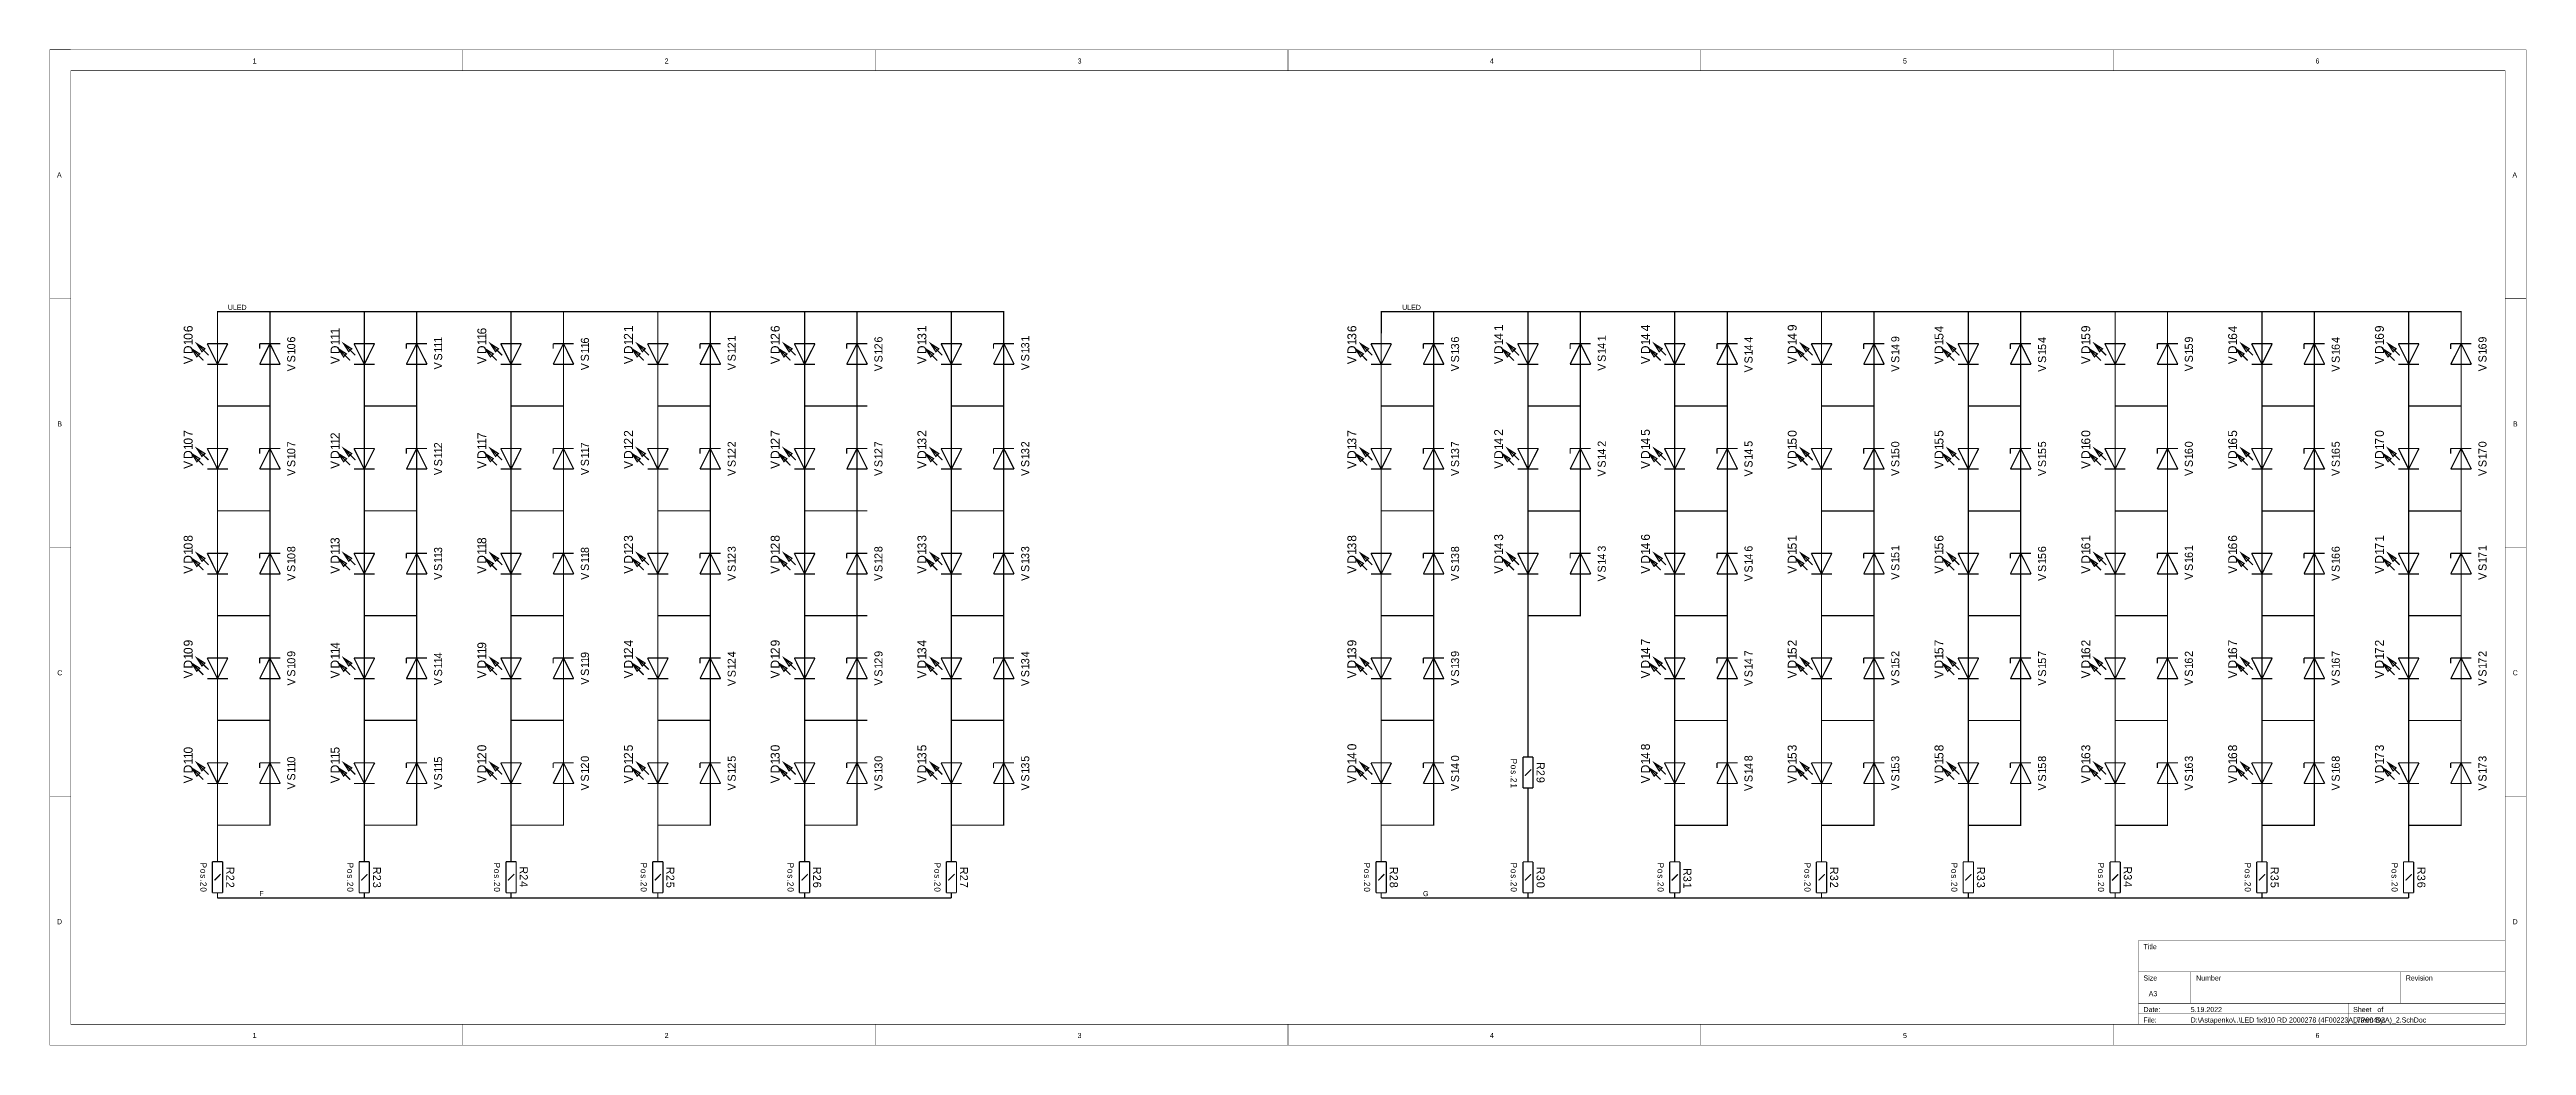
# Model space of a CAD drawing. Header units: millimetres. Extents: x 0 to 23.6, y 0 to 9.5.
import ezdxf

# ---------------------------------------------------------------- set-up
doc = ezdxf.new("R2010")
doc.units = ezdxf.units.MM
doc.header["$MEASUREMENT"] = 0
doc.layers.add('Sheet', color=255, linetype='Continuous')

msp = doc.modelspace()

# ---------------------------------------------------------------- texts
at = {"layer": 'Sheet'}
for s, height, p in [('1', 0.0485, (1.935, 9.368)), ('2', 0.0485, (5.865, 9.368)), ('3', 0.0485, (9.804, 9.368)), ('4', 0.0485, (13.737, 9.368)), ('5', 0.0485, (17.677, 9.368)), ('6', 0.0485, (21.612, 9.368)), ('A', 0.0485, (0.069, 8.28)), ('A', 0.0485, (23.49, 8.28)), ('ULED', 0.0485, (1.699, 7.017)), ('ULED', 0.0485, (12.9, 7.017)), ('B', 0.0485, (0.072, 5.905)), ('B', 0.0485, (23.495, 5.905)), ('C', 0.0485, (0.072, 3.53)), ('C', 0.0485, (23.493, 3.53)), ('F', 0.0485, (2, 1.423)), ('G', 0.0485, (13.099, 1.423)), ('D', 0.0485, (0.069, 1.155)), ('D', 0.0485, (23.492, 1.155)), ('Title', 0.0485, (19.971, 0.917)), ('Size', 0.0485, (19.971, 0.618)), ('A3', 0.0485, (20.021, 0.468)), ('Number', 0.0485, (20.473, 0.618)), ('Revision', 0.0485, (22.473, 0.618)), ('Date:', 0.0485, (19.971, 0.317)), ('File:', 0.0485, (19.971, 0.217)), ('5.19.2022', 0.0485, (20.422, 0.317)), ('D:\\Astapenko\\..\\LED fix910 RD 2000278 (4F00223A_7P00493A)_2.SchDoc', 0.04845, (20.422, 0.217)), ('Sheet   of', 0.0485, (21.971, 0.317)), ('Drawn By:', 0.0485, (21.971, 0.217)), ('1', 0.0485, (1.935, 0.069)), ('2', 0.0485, (5.865, 0.069)), ('3', 0.0485, (9.804, 0.069)), ('4', 0.0485, (13.737, 0.069)), ('5', 0.0485, (17.677, 0.069)), ('6', 0.0485, (21.612, 0.069))]:
    msp.add_text(s, height=height, dxfattribs=at).set_placement(p)
for s, height, rotation, p in [('6', 0.0852, 90, (1.363, 6.805)), ('1', 0.0852, 90, (5.562, 6.805)), ('6', 0.0852, 90, (6.962, 6.805)), ('1', 0.0852, 90, (8.362, 6.805)), ('6', 0.0852, 90, (12.463, 6.805)), ('1', 0.0852, 90, (13.863, 6.815)), ('4', 0.0852, 90, (15.263, 6.813)), ('9', 0.0852, 90, (16.663, 6.815)), ('4', 0.0852, 90, (18.063, 6.803)), ('9', 0.0852, 90, (19.463, 6.805)), ('4', 0.0852, 90, (20.864, 6.803)), ('9', 0.0852, 90, (22.264, 6.805)), ('0', 0.0852, 90, (1.363, 6.732)), ('1', 0.0852, 90, (1.363, 6.68)), ('D', 0.0852, 90, (1.363, 6.595)), ('6', 0.0769, 90, (2.342, 6.705)), ('0', 0.0769, 90, (2.342, 6.64)), ('1', 0.0769, 90, (2.342, 6.591)), ('1', 0.0852, 90, (2.764, 6.783)), ('1', 0.0852, 90, (2.764, 6.732)), ('1', 0.0852, 90, (2.764, 6.68)), ('D', 0.0852, 90, (2.764, 6.595)), ('1', 0.0769, 90, (3.743, 6.703)), ('1', 0.0769, 90, (3.743, 6.656)), ('1', 0.0769, 90, (3.743, 6.61)), ('6', 0.0852, 90, (4.164, 6.783)), ('1', 0.0852, 90, (4.164, 6.732)), ('1', 0.0852, 90, (4.164, 6.68)), ('D', 0.0852, 90, (4.164, 6.595)), ('6', 0.0769, 90, (5.143, 6.696)), ('1', 0.0769, 90, (5.143, 6.65)), ('1', 0.0769, 90, (5.143, 6.601)), ('2', 0.0852, 90, (5.562, 6.732)), ('1', 0.0852, 90, (5.562, 6.68)), ('D', 0.0852, 90, (5.562, 6.595)), ('2', 0.0769, 90, (6.543, 6.65)), ('1', 0.0769, 90, (6.543, 6.715)), ('1', 0.0769, 90, (6.543, 6.601)), ('2', 0.0852, 90, (6.962, 6.732)), ('1', 0.0852, 90, (6.962, 6.68)), ('D', 0.0852, 90, (6.962, 6.595)), ('6', 0.0769, 90, (7.943, 6.705)), ('2', 0.0769, 90, (7.943, 6.64)), ('1', 0.0769, 90, (7.943, 6.591)), ('3', 0.0852, 90, (8.362, 6.732)), ('1', 0.0852, 90, (8.362, 6.68)), ('D', 0.0852, 90, (8.362, 6.595)), ('3', 0.0769, 90, (9.343, 6.65)), ('1', 0.0769, 90, (9.343, 6.715)), ('1', 0.0769, 90, (9.343, 6.601)), ('3', 0.0852, 90, (12.463, 6.732)), ('1', 0.0852, 90, (12.463, 6.68)), ('D', 0.0852, 90, (12.463, 6.595)), ('6', 0.0769, 90, (13.443, 6.705)), ('3', 0.0769, 90, (13.443, 6.64)), ('1', 0.0769, 90, (13.443, 6.591)), ('4', 0.0852, 90, (13.863, 6.732)), ('1', 0.0852, 90, (13.863, 6.68)), ('D', 0.0852, 90, (13.863, 6.595)), ('1', 0.0769, 90, (14.842, 6.718)), ('4', 0.0769, 90, (14.842, 6.645)), ('1', 0.0769, 90, (14.842, 6.596)), ('4', 0.0852, 90, (15.263, 6.73)), ('1', 0.0852, 90, (15.263, 6.68)), ('D', 0.0852, 90, (15.263, 6.595)), ('4', 0.0769, 90, (16.242, 6.705)), ('4', 0.0769, 90, (16.242, 6.63)), ('1', 0.0769, 90, (16.242, 6.581)), ('4', 0.0852, 90, (16.663, 6.732)), ('1', 0.0852, 90, (16.663, 6.68)), ('D', 0.0852, 90, (16.663, 6.595)), ('9', 0.0769, 90, (17.642, 6.71)), ('4', 0.0769, 90, (17.642, 6.635)), ('1', 0.0769, 90, (17.642, 6.586)), ('5', 0.0852, 90, (18.063, 6.732)), ('1', 0.0852, 90, (18.063, 6.68)), ('D', 0.0852, 90, (18.063, 6.595)), ('4', 0.0769, 90, (19.042, 6.701)), ('5', 0.0769, 90, (19.042, 6.635)), ('1', 0.0769, 90, (19.042, 6.586)), ('5', 0.0852, 90, (19.463, 6.732)), ('1', 0.0852, 90, (19.463, 6.68)), ('D', 0.0852, 90, (19.463, 6.595)), ('9', 0.0769, 90, (20.442, 6.705)), ('5', 0.0769, 90, (20.442, 6.64)), ('1', 0.0769, 90, (20.442, 6.591)), ('6', 0.0852, 90, (20.864, 6.732)), ('1', 0.0852, 90, (20.864, 6.68)), ('D', 0.0852, 90, (20.864, 6.595)), ('6', 0.0769, 90, (21.843, 6.635)), ('4', 0.0769, 90, (21.843, 6.701)), ('1', 0.0769, 90, (21.843, 6.586)), ('6', 0.0852, 90, (22.264, 6.732)), ('1', 0.0852, 90, (22.264, 6.68)), ('D', 0.0852, 90, (22.264, 6.595)), ('9', 0.0769, 90, (23.243, 6.705)), ('6', 0.0769, 90, (23.243, 6.64)), ('1', 0.0769, 90, (23.243, 6.591)), ('V', 0.0852, 90, (1.363, 6.499)), ('S', 0.0769, 90, (2.342, 6.516)), ('V', 0.0769, 90, (2.342, 6.431)), ('V', 0.0852, 90, (2.764, 6.499)), ('S', 0.0769, 90, (3.743, 6.534)), ('V', 0.0769, 90, (3.743, 6.449)), ('V', 0.0852, 90, (4.164, 6.499)), ('S', 0.0769, 90, (5.143, 6.526)), ('V', 0.0769, 90, (5.143, 6.441)), ('V', 0.0852, 90, (5.562, 6.499)), ('S', 0.0769, 90, (6.543, 6.526)), ('V', 0.0769, 90, (6.543, 6.441)), ('V', 0.0852, 90, (6.962, 6.499)), ('S', 0.0769, 90, (7.943, 6.516)), ('V', 0.0769, 90, (7.943, 6.431)), ('V', 0.0852, 90, (8.362, 6.499)), ('S', 0.0769, 90, (9.343, 6.526)), ('V', 0.0769, 90, (9.343, 6.441)), ('V', 0.0852, 90, (12.463, 6.499)), ('S', 0.0769, 90, (13.443, 6.516)), ('V', 0.0769, 90, (13.443, 6.431)), ('V', 0.0852, 90, (13.863, 6.499)), ('S', 0.0769, 90, (14.842, 6.521)), ('V', 0.0769, 90, (14.842, 6.436)), ('V', 0.0852, 90, (15.263, 6.499)), ('S', 0.0769, 90, (16.242, 6.506)), ('V', 0.0769, 90, (16.242, 6.421)), ('V', 0.0852, 90, (16.663, 6.499)), ('S', 0.0769, 90, (17.642, 6.511)), ('V', 0.0769, 90, (17.642, 6.426)), ('V', 0.0852, 90, (18.063, 6.499)), ('S', 0.0769, 90, (19.042, 6.511)), ('V', 0.0769, 90, (19.042, 6.426)), ('V', 0.0852, 90, (19.463, 6.499)), ('S', 0.0769, 90, (20.442, 6.516)), ('V', 0.0769, 90, (20.442, 6.431)), ('V', 0.0852, 90, (20.864, 6.499)), ('S', 0.0769, 90, (21.843, 6.511)), ('V', 0.0769, 90, (21.843, 6.426)), ('V', 0.0852, 90, (22.264, 6.499)), ('S', 0.0769, 90, (23.243, 6.516)), ('V', 0.0769, 90, (23.243, 6.431)), ('0', 0.0852, 90, (1.363, 5.732)), ('7', 0.0852, 90, (1.363, 5.806)), ('1', 0.0852, 90, (1.363, 5.681)), ('D', 0.0852, 90, (1.363, 5.595)), ('0', 0.0769, 90, (2.342, 5.641)), ('7', 0.0769, 90, (2.342, 5.706)), ('2', 0.0852, 90, (2.764, 5.784)), ('1', 0.0852, 90, (2.764, 5.732)), ('1', 0.0852, 90, (2.764, 5.681)), ('D', 0.0852, 90, (2.764, 5.595)), ('2', 0.0769, 90, (3.743, 5.696)), ('1', 0.0769, 90, (3.743, 5.649)), ('7', 0.0852, 90, (4.164, 5.784)), ('1', 0.0852, 90, (4.164, 5.732)), ('1', 0.0852, 90, (4.164, 5.681)), ('D', 0.0852, 90, (4.164, 5.595)), ('7', 0.0769, 90, (5.143, 5.696)), ('1', 0.0769, 90, (5.143, 5.649)), ('2', 0.0852, 90, (5.562, 5.806)), ('2', 0.0852, 90, (5.562, 5.732)), ('1', 0.0852, 90, (5.562, 5.681)), ('D', 0.0852, 90, (5.562, 5.595)), ('2', 0.0769, 90, (6.543, 5.706)), ('2', 0.0769, 90, (6.543, 5.641)), ('2', 0.0852, 90, (6.962, 5.732)), ('7', 0.0852, 90, (6.962, 5.806)), ('1', 0.0852, 90, (6.962, 5.681)), ('D', 0.0852, 90, (6.962, 5.595)), ('2', 0.0769, 90, (7.943, 5.641)), ('7', 0.0769, 90, (7.943, 5.706)), ('2', 0.0852, 90, (8.362, 5.806)), ('3', 0.0852, 90, (8.362, 5.732)), ('1', 0.0852, 90, (8.362, 5.681)), ('D', 0.0852, 90, (8.362, 5.595)), ('2', 0.0769, 90, (9.343, 5.706)), ('3', 0.0769, 90, (9.343, 5.641)), ('3', 0.0852, 90, (12.463, 5.732)), ('7', 0.0852, 90, (12.463, 5.806)), ('1', 0.0852, 90, (12.463, 5.681)), ('D', 0.0852, 90, (12.463, 5.595)), ('3', 0.0769, 90, (13.443, 5.641)), ('7', 0.0769, 90, (13.443, 5.706)), ('2', 0.0852, 90, (13.863, 5.816)), ('4', 0.0852, 90, (13.863, 5.732)), ('1', 0.0852, 90, (13.863, 5.681)), ('D', 0.0852, 90, (13.863, 5.595)), ('2', 0.0769, 90, (14.842, 5.711)), ('4', 0.0769, 90, (14.842, 5.636)), ('5', 0.0852, 90, (15.263, 5.816)), ('4', 0.0852, 90, (15.263, 5.732)), ('1', 0.0852, 90, (15.263, 5.681)), ('D', 0.0852, 90, (15.263, 5.595)), ('5', 0.0769, 90, (16.242, 5.711)), ('4', 0.0769, 90, (16.242, 5.636)), ('0', 0.0852, 90, (16.663, 5.806)), ('5', 0.0852, 90, (16.663, 5.732)), ('1', 0.0852, 90, (16.663, 5.681)), ('D', 0.0852, 90, (16.663, 5.595)), ('0', 0.0769, 90, (17.642, 5.706)), ('5', 0.0769, 90, (17.642, 5.641)), ('5', 0.0852, 90, (18.063, 5.806)), ('5', 0.0852, 90, (18.063, 5.732)), ('1', 0.0852, 90, (18.063, 5.681)), ('D', 0.0852, 90, (18.063, 5.595)), ('5', 0.0769, 90, (19.042, 5.706)), ('5', 0.0769, 90, (19.042, 5.641)), ('0', 0.0852, 90, (19.463, 5.806)), ('6', 0.0852, 90, (19.463, 5.732)), ('1', 0.0852, 90, (19.463, 5.681)), ('D', 0.0852, 90, (19.463, 5.595)), ('0', 0.0769, 90, (20.442, 5.706)), ('6', 0.0769, 90, (20.442, 5.641)), ('6', 0.0852, 90, (20.864, 5.732)), ('5', 0.0852, 90, (20.864, 5.806)), ('1', 0.0852, 90, (20.864, 5.681)), ('D', 0.0852, 90, (20.864, 5.595)), ('6', 0.0769, 90, (21.843, 5.641)), ('5', 0.0769, 90, (21.843, 5.706)), ('0', 0.0852, 90, (22.264, 5.806)), ('7', 0.0852, 90, (22.264, 5.732)), ('1', 0.0852, 90, (22.264, 5.681)), ('D', 0.0852, 90, (22.264, 5.595)), ('0', 0.0769, 90, (23.243, 5.706)), ('7', 0.0769, 90, (23.243, 5.641)), ('V', 0.0852, 90, (1.363, 5.5)), ('S', 0.0769, 90, (2.342, 5.517)), ('1', 0.0769, 90, (2.342, 5.592)), ('V', 0.0769, 90, (2.342, 5.432)), ('V', 0.0852, 90, (2.764, 5.5)), ('S', 0.0769, 90, (3.743, 5.525)), ('1', 0.0769, 90, (3.743, 5.6)), ('V', 0.0769, 90, (3.743, 5.44)), ('V', 0.0852, 90, (4.164, 5.5)), ('S', 0.0769, 90, (5.143, 5.525)), ('1', 0.0769, 90, (5.143, 5.6)), ('V', 0.0769, 90, (5.143, 5.44)), ('V', 0.0852, 90, (5.562, 5.5)), ('S', 0.0769, 90, (6.543, 5.517)), ('1', 0.0769, 90, (6.543, 5.592)), ('V', 0.0769, 90, (6.543, 5.432)), ('V', 0.0852, 90, (6.962, 5.5)), ('S', 0.0769, 90, (7.943, 5.517)), ('1', 0.0769, 90, (7.943, 5.592)), ('V', 0.0769, 90, (7.943, 5.432)), ('V', 0.0852, 90, (8.362, 5.5)), ('S', 0.0769, 90, (9.343, 5.517)), ('1', 0.0769, 90, (9.343, 5.592)), ('V', 0.0769, 90, (9.343, 5.432)), ('V', 0.0852, 90, (12.463, 5.5)), ('S', 0.0769, 90, (13.443, 5.517)), ('1', 0.0769, 90, (13.443, 5.592)), ('V', 0.0769, 90, (13.443, 5.432)), ('V', 0.0852, 90, (13.863, 5.5)), ('S', 0.0769, 90, (14.842, 5.512)), ('1', 0.0769, 90, (14.842, 5.587)), ('V', 0.0769, 90, (14.842, 5.427)), ('V', 0.0852, 90, (15.263, 5.5)), ('S', 0.0769, 90, (16.242, 5.512)), ('1', 0.0769, 90, (16.242, 5.587)), ('V', 0.0769, 90, (16.242, 5.427)), ('V', 0.0852, 90, (16.663, 5.5)), ('S', 0.0769, 90, (17.642, 5.517)), ('1', 0.0769, 90, (17.642, 5.592)), ('V', 0.0769, 90, (17.642, 5.432)), ('V', 0.0852, 90, (18.063, 5.5)), ('S', 0.0769, 90, (19.042, 5.517)), ('1', 0.0769, 90, (19.042, 5.592)), ('V', 0.0769, 90, (19.042, 5.432)), ('V', 0.0852, 90, (19.463, 5.5)), ('S', 0.0769, 90, (20.442, 5.517)), ('1', 0.0769, 90, (20.442, 5.592)), ('V', 0.0769, 90, (20.442, 5.432)), ('V', 0.0852, 90, (20.864, 5.5)), ('S', 0.0769, 90, (21.843, 5.517)), ('1', 0.0769, 90, (21.843, 5.592)), ('V', 0.0769, 90, (21.843, 5.432)), ('V', 0.0852, 90, (22.264, 5.5)), ('S', 0.0769, 90, (23.243, 5.517)), ('1', 0.0769, 90, (23.243, 5.592)), ('V', 0.0769, 90, (23.243, 5.432)), ('8', 0.0852, 90, (1.363, 4.805)), ('0', 0.0852, 90, (1.363, 4.732)), ('1', 0.0852, 90, (1.363, 4.68)), ('8', 0.0769, 90, (2.342, 4.705)), ('3', 0.0852, 90, (2.764, 4.783)), ('1', 0.0852, 90, (2.764, 4.732)), ('1', 0.0852, 90, (2.764, 4.68)), ('3', 0.0769, 90, (3.743, 4.697)), ('8', 0.0852, 90, (4.164, 4.783)), ('1', 0.0852, 90, (4.164, 4.732)), ('1', 0.0852, 90, (4.164, 4.68)), ('8', 0.0769, 90, (5.143, 4.697)), ('3', 0.0852, 90, (5.562, 4.805)), ('2', 0.0852, 90, (5.562, 4.732)), ('1', 0.0852, 90, (5.562, 4.68)), ('3', 0.0769, 90, (6.543, 4.705)), ('8', 0.0852, 90, (6.962, 4.805)), ('2', 0.0852, 90, (6.962, 4.732)), ('1', 0.0852, 90, (6.962, 4.68)), ('8', 0.0769, 90, (7.943, 4.705)), ('3', 0.0852, 90, (8.362, 4.805)), ('3', 0.0852, 90, (8.362, 4.732)), ('1', 0.0852, 90, (8.362, 4.68)), ('3', 0.0769, 90, (9.343, 4.705)), ('8', 0.0852, 90, (12.463, 4.805)), ('3', 0.0852, 90, (12.463, 4.732)), ('1', 0.0852, 90, (12.463, 4.68)), ('8', 0.0769, 90, (13.443, 4.705)), ('3', 0.0852, 90, (13.863, 4.815)), ('4', 0.0852, 90, (13.863, 4.732)), ('1', 0.0852, 90, (13.863, 4.68)), ('3', 0.0769, 90, (14.842, 4.71)), ('6', 0.0852, 90, (15.263, 4.815)), ('4', 0.0852, 90, (15.263, 4.732)), ('1', 0.0852, 90, (15.263, 4.68)), ('6', 0.0769, 90, (16.242, 4.71)), ('1', 0.0852, 90, (16.663, 4.805)), ('5', 0.0852, 90, (16.663, 4.732)), ('1', 0.0852, 90, (16.663, 4.68)), ('1', 0.0769, 90, (17.642, 4.715)), ('6', 0.0852, 90, (18.063, 4.805)), ('5', 0.0852, 90, (18.063, 4.732)), ('1', 0.0852, 90, (18.063, 4.68)), ('6', 0.0769, 90, (19.042, 4.705)), ('6', 0.0852, 90, (19.463, 4.732)), ('1', 0.0852, 90, (19.463, 4.805)), ('1', 0.0852, 90, (19.463, 4.68)), ('1', 0.0769, 90, (20.442, 4.715)), ('6', 0.0852, 90, (20.864, 4.805)), ('6', 0.0852, 90, (20.864, 4.732)), ('1', 0.0852, 90, (20.864, 4.68)), ('6', 0.0769, 90, (21.843, 4.705)), ('1', 0.0852, 90, (22.264, 4.805)), ('7', 0.0852, 90, (22.264, 4.732)), ('1', 0.0852, 90, (22.264, 4.68)), ('1', 0.0769, 90, (23.243, 4.715)), ('D', 0.0852, 90, (1.363, 4.595)), ('V', 0.0852, 90, (1.363, 4.499)), ('0', 0.0769, 90, (2.342, 4.64)), ('S', 0.0769, 90, (2.342, 4.516)), ('1', 0.0769, 90, (2.342, 4.591)), ('V', 0.0769, 90, (2.342, 4.431)), ('D', 0.0852, 90, (2.764, 4.595)), ('V', 0.0852, 90, (2.764, 4.499)), ('S', 0.0769, 90, (3.743, 4.526)), ('1', 0.0769, 90, (3.743, 4.65)), ('1', 0.0769, 90, (3.743, 4.601)), ('V', 0.0769, 90, (3.743, 4.441)), ('D', 0.0852, 90, (4.164, 4.595)), ('V', 0.0852, 90, (4.164, 4.499)), ('S', 0.0769, 90, (5.143, 4.526)), ('1', 0.0769, 90, (5.143, 4.65)), ('1', 0.0769, 90, (5.143, 4.601)), ('V', 0.0769, 90, (5.143, 4.441)), ('D', 0.0852, 90, (5.562, 4.595)), ('V', 0.0852, 90, (5.562, 4.499)), ('2', 0.0769, 90, (6.543, 4.64)), ('S', 0.0769, 90, (6.543, 4.516)), ('1', 0.0769, 90, (6.543, 4.591)), ('V', 0.0769, 90, (6.543, 4.431)), ('D', 0.0852, 90, (6.962, 4.595)), ('V', 0.0852, 90, (6.962, 4.499)), ('2', 0.0769, 90, (7.943, 4.64)), ('S', 0.0769, 90, (7.943, 4.516)), ('1', 0.0769, 90, (7.943, 4.591)), ('V', 0.0769, 90, (7.943, 4.431)), ('D', 0.0852, 90, (8.362, 4.595)), ('V', 0.0852, 90, (8.362, 4.499)), ('3', 0.0769, 90, (9.343, 4.64)), ('S', 0.0769, 90, (9.343, 4.516)), ('1', 0.0769, 90, (9.343, 4.591)), ('V', 0.0769, 90, (9.343, 4.431)), ('D', 0.0852, 90, (12.463, 4.595)), ('V', 0.0852, 90, (12.463, 4.499)), ('3', 0.0769, 90, (13.443, 4.64)), ('S', 0.0769, 90, (13.443, 4.516)), ('1', 0.0769, 90, (13.443, 4.591)), ('V', 0.0769, 90, (13.443, 4.431)), ('D', 0.0852, 90, (13.863, 4.595)), ('V', 0.0852, 90, (13.863, 4.499)), ('S', 0.0769, 90, (14.842, 4.511)), ('4', 0.0769, 90, (14.842, 4.635)), ('1', 0.0769, 90, (14.842, 4.586)), ('V', 0.0769, 90, (14.842, 4.426)), ('D', 0.0852, 90, (15.263, 4.595)), ('V', 0.0852, 90, (15.263, 4.499)), ('S', 0.0769, 90, (16.242, 4.511)), ('4', 0.0769, 90, (16.242, 4.635)), ('1', 0.0769, 90, (16.242, 4.586)), ('V', 0.0769, 90, (16.242, 4.426)), ('D', 0.0852, 90, (16.663, 4.595)), ('V', 0.0852, 90, (16.663, 4.499)), ('S', 0.0769, 90, (17.642, 4.526)), ('5', 0.0769, 90, (17.642, 4.65)), ('1', 0.0769, 90, (17.642, 4.601)), ('V', 0.0769, 90, (17.642, 4.441)), ('D', 0.0852, 90, (18.063, 4.595)), ('V', 0.0852, 90, (18.063, 4.499)), ('S', 0.0769, 90, (19.042, 4.516)), ('5', 0.0769, 90, (19.042, 4.64)), ('1', 0.0769, 90, (19.042, 4.591)), ('V', 0.0769, 90, (19.042, 4.431)), ('D', 0.0852, 90, (19.463, 4.595)), ('V', 0.0852, 90, (19.463, 4.499)), ('6', 0.0769, 90, (20.442, 4.65)), ('S', 0.0769, 90, (20.442, 4.526)), ('1', 0.0769, 90, (20.442, 4.601)), ('V', 0.0769, 90, (20.442, 4.441)), ('D', 0.0852, 90, (20.864, 4.595)), ('V', 0.0852, 90, (20.864, 4.499)), ('6', 0.0769, 90, (21.843, 4.64)), ('S', 0.0769, 90, (21.843, 4.516)), ('1', 0.0769, 90, (21.843, 4.591)), ('V', 0.0769, 90, (21.843, 4.431)), ('D', 0.0852, 90, (22.264, 4.595)), ('V', 0.0852, 90, (22.264, 4.499)), ('S', 0.0769, 90, (23.243, 4.526)), ('7', 0.0769, 90, (23.243, 4.65)), ('1', 0.0769, 90, (23.243, 4.601)), ('V', 0.0769, 90, (23.243, 4.441)), ('9', 0.0852, 90, (1.363, 3.806)), ('0', 0.0852, 90, (1.363, 3.733)), ('4', 0.0852, 90, (2.764, 3.783)), ('1', 0.0852, 90, (2.764, 3.733)), ('9', 0.0852, 90, (4.164, 3.784)), ('1', 0.0852, 90, (4.164, 3.733)), ('2', 0.0852, 90, (5.562, 3.733)), ('4', 0.0852, 90, (5.562, 3.804)), ('9', 0.0852, 90, (6.962, 3.806)), ('2', 0.0852, 90, (6.962, 3.733)), ('3', 0.0852, 90, (8.362, 3.733)), ('4', 0.0852, 90, (8.362, 3.804)), ('9', 0.0852, 90, (12.463, 3.806)), ('3', 0.0852, 90, (12.463, 3.733)), ('7', 0.0852, 90, (15.263, 3.816)), ('4', 0.0852, 90, (15.263, 3.733)), ('2', 0.0852, 90, (16.663, 3.806)), ('5', 0.0852, 90, (16.663, 3.733)), ('7', 0.0852, 90, (18.063, 3.806)), ('5', 0.0852, 90, (18.063, 3.733)), ('2', 0.0852, 90, (19.463, 3.806)), ('6', 0.0852, 90, (19.463, 3.733)), ('6', 0.0852, 90, (20.864, 3.733)), ('7', 0.0852, 90, (20.864, 3.806)), ('2', 0.0852, 90, (22.264, 3.806)), ('7', 0.0852, 90, (22.264, 3.733)), ('1', 0.0852, 90, (1.363, 3.681)), ('D', 0.0852, 90, (1.363, 3.595)), ('V', 0.0852, 90, (1.363, 3.5)), ('9', 0.0769, 90, (2.342, 3.706)), ('0', 0.0769, 90, (2.342, 3.641)), ('S', 0.0769, 90, (2.342, 3.517)), ('1', 0.0769, 90, (2.342, 3.592)), ('1', 0.0852, 90, (2.764, 3.681)), ('D', 0.0852, 90, (2.764, 3.595)), ('V', 0.0852, 90, (2.764, 3.5)), ('S', 0.0769, 90, (3.743, 3.52)), ('4', 0.0769, 90, (3.743, 3.691)), ('1', 0.0769, 90, (3.743, 3.644)), ('1', 0.0769, 90, (3.743, 3.595)), ('1', 0.0852, 90, (4.164, 3.681)), ('D', 0.0852, 90, (4.164, 3.595)), ('V', 0.0852, 90, (4.164, 3.5)), ('9', 0.0769, 90, (5.143, 3.696)), ('S', 0.0769, 90, (5.143, 3.525)), ('1', 0.0769, 90, (5.143, 3.649)), ('1', 0.0769, 90, (5.143, 3.601)), ('1', 0.0852, 90, (5.562, 3.681)), ('D', 0.0852, 90, (5.562, 3.595)), ('V', 0.0852, 90, (5.562, 3.5)), ('2', 0.0769, 90, (6.543, 3.636)), ('S', 0.0769, 90, (6.543, 3.512)), ('4', 0.0769, 90, (6.543, 3.702)), ('1', 0.0769, 90, (6.543, 3.587)), ('1', 0.0852, 90, (6.962, 3.681)), ('D', 0.0852, 90, (6.962, 3.595)), ('V', 0.0852, 90, (6.962, 3.5)), ('9', 0.0769, 90, (7.943, 3.706)), ('2', 0.0769, 90, (7.943, 3.641)), ('S', 0.0769, 90, (7.943, 3.517)), ('1', 0.0769, 90, (7.943, 3.592)), ('1', 0.0852, 90, (8.362, 3.681)), ('D', 0.0852, 90, (8.362, 3.595)), ('V', 0.0852, 90, (8.362, 3.5)), ('3', 0.0769, 90, (9.343, 3.636)), ('S', 0.0769, 90, (9.343, 3.512)), ('4', 0.0769, 90, (9.343, 3.702)), ('1', 0.0769, 90, (9.343, 3.587)), ('1', 0.0852, 90, (12.463, 3.681)), ('D', 0.0852, 90, (12.463, 3.595)), ('V', 0.0852, 90, (12.463, 3.5)), ('9', 0.0769, 90, (13.443, 3.706)), ('3', 0.0769, 90, (13.443, 3.641)), ('S', 0.0769, 90, (13.443, 3.517)), ('1', 0.0769, 90, (13.443, 3.592)), ('1', 0.0852, 90, (15.263, 3.681)), ('D', 0.0852, 90, (15.263, 3.595)), ('V', 0.0852, 90, (15.263, 3.5)), ('S', 0.0769, 90, (16.242, 3.512)), ('7', 0.0769, 90, (16.242, 3.711)), ('4', 0.0769, 90, (16.242, 3.636)), ('1', 0.0769, 90, (16.242, 3.587)), ('1', 0.0852, 90, (16.663, 3.681)), ('D', 0.0852, 90, (16.663, 3.595)), ('V', 0.0852, 90, (16.663, 3.5)), ('2', 0.0769, 90, (17.642, 3.706)), ('S', 0.0769, 90, (17.642, 3.517)), ('5', 0.0769, 90, (17.642, 3.641)), ('1', 0.0769, 90, (17.642, 3.592)), ('1', 0.0852, 90, (18.063, 3.681)), ('D', 0.0852, 90, (18.063, 3.595)), ('V', 0.0852, 90, (18.063, 3.5)), ('S', 0.0769, 90, (19.042, 3.517)), ('7', 0.0769, 90, (19.042, 3.706)), ('5', 0.0769, 90, (19.042, 3.641)), ('1', 0.0769, 90, (19.042, 3.592)), ('1', 0.0852, 90, (19.463, 3.681)), ('D', 0.0852, 90, (19.463, 3.595)), ('V', 0.0852, 90, (19.463, 3.5)), ('2', 0.0769, 90, (20.442, 3.706)), ('6', 0.0769, 90, (20.442, 3.641)), ('S', 0.0769, 90, (20.442, 3.517)), ('1', 0.0769, 90, (20.442, 3.592)), ('1', 0.0852, 90, (20.864, 3.681)), ('D', 0.0852, 90, (20.864, 3.595)), ('V', 0.0852, 90, (20.864, 3.5)), ('6', 0.0769, 90, (21.843, 3.641)), ('S', 0.0769, 90, (21.843, 3.517)), ('7', 0.0769, 90, (21.843, 3.706)), ('1', 0.0769, 90, (21.843, 3.592)), ('1', 0.0852, 90, (22.264, 3.681)), ('D', 0.0852, 90, (22.264, 3.595)), ('V', 0.0852, 90, (22.264, 3.5)), ('2', 0.0769, 90, (23.243, 3.706)), ('S', 0.0769, 90, (23.243, 3.517)), ('7', 0.0769, 90, (23.243, 3.641)), ('1', 0.0769, 90, (23.243, 3.592)), ('V', 0.0769, 90, (2.342, 3.432)), ('V', 0.0769, 90, (3.743, 3.435)), ('V', 0.0769, 90, (5.143, 3.44)), ('V', 0.0769, 90, (6.543, 3.427)), ('V', 0.0769, 90, (7.943, 3.432)), ('V', 0.0769, 90, (9.343, 3.427)), ('V', 0.0769, 90, (13.443, 3.432)), ('V', 0.0769, 90, (16.242, 3.427)), ('V', 0.0769, 90, (17.642, 3.432)), ('V', 0.0769, 90, (19.042, 3.432)), ('V', 0.0769, 90, (20.442, 3.432)), ('V', 0.0769, 90, (21.843, 3.432)), ('V', 0.0769, 90, (23.243, 3.432)), ('0', 0.0852, 90, (1.363, 2.784)), ('5', 0.0852, 90, (2.764, 2.784)), ('0', 0.0852, 90, (4.164, 2.805)), ('5', 0.0852, 90, (5.562, 2.805)), ('0', 0.0852, 90, (6.962, 2.805)), ('5', 0.0852, 90, (8.362, 2.805)), ('0', 0.0852, 90, (12.463, 2.815)), ('8', 0.0852, 90, (15.263, 2.815)), ('3', 0.0852, 90, (16.663, 2.805)), ('8', 0.0852, 90, (18.063, 2.805)), ('3', 0.0852, 90, (19.463, 2.805)), ('8', 0.0852, 90, (20.864, 2.805)), ('3', 0.0852, 90, (22.264, 2.805)), ('1', 0.0852, 90, (1.363, 2.732)), ('1', 0.0852, 90, (1.363, 2.68)), ('D', 0.0852, 90, (1.363, 2.595)), ('0', 0.0769, 90, (2.342, 2.697)), ('1', 0.0769, 90, (2.342, 2.65)), ('1', 0.0769, 90, (2.342, 2.601)), ('1', 0.0852, 90, (2.764, 2.732)), ('1', 0.0852, 90, (2.764, 2.68)), ('D', 0.0852, 90, (2.764, 2.595)), ('5', 0.0769, 90, (3.743, 2.697)), ('1', 0.0769, 90, (3.743, 2.65)), ('1', 0.0769, 90, (3.743, 2.601)), ('2', 0.0852, 90, (4.164, 2.732)), ('1', 0.0852, 90, (4.164, 2.68)), ('D', 0.0852, 90, (4.164, 2.595)), ('0', 0.0769, 90, (5.143, 2.705)), ('2', 0.0769, 90, (5.143, 2.64)), ('1', 0.0769, 90, (5.143, 2.591)), ('2', 0.0852, 90, (5.562, 2.732)), ('1', 0.0852, 90, (5.562, 2.68)), ('D', 0.0852, 90, (5.562, 2.595)), ('2', 0.0769, 90, (6.543, 2.64)), ('5', 0.0769, 90, (6.543, 2.705)), ('1', 0.0769, 90, (6.543, 2.591)), ('3', 0.0852, 90, (6.962, 2.732)), ('1', 0.0852, 90, (6.962, 2.68)), ('D', 0.0852, 90, (6.962, 2.595)), ('0', 0.0769, 90, (7.943, 2.705)), ('3', 0.0769, 90, (7.943, 2.64)), ('1', 0.0769, 90, (7.943, 2.591)), ('3', 0.0852, 90, (8.362, 2.732)), ('1', 0.0852, 90, (8.362, 2.68)), ('D', 0.0852, 90, (8.362, 2.595)), ('3', 0.0769, 90, (9.343, 2.64)), ('5', 0.0769, 90, (9.343, 2.705)), ('1', 0.0769, 90, (9.343, 2.591)), ('4', 0.0852, 90, (12.463, 2.732)), ('1', 0.0852, 90, (12.463, 2.68)), ('D', 0.0852, 90, (12.463, 2.595)), ('0', 0.0769, 90, (13.443, 2.71)), ('4', 0.0769, 90, (13.443, 2.635)), ('1', 0.0769, 90, (13.443, 2.586)), ('o', 0.0585, 270, (13.936, 2.677)), ('s', 0.0585, 270, (13.936, 2.625)), ('P', 0.0585, 270, (13.936, 2.735)), ('R', 0.0769, 270, (14.182, 2.703)), ('2', 0.0769, 270, (14.182, 2.628)), ('4', 0.0852, 90, (15.263, 2.732)), ('1', 0.0852, 90, (15.263, 2.68)), ('D', 0.0852, 90, (15.263, 2.595)), ('8', 0.0769, 90, (16.242, 2.71)), ('4', 0.0769, 90, (16.242, 2.635)), ('1', 0.0769, 90, (16.242, 2.586)), ('5', 0.0852, 90, (16.663, 2.732)), ('1', 0.0852, 90, (16.663, 2.68)), ('D', 0.0852, 90, (16.663, 2.595)), ('3', 0.0769, 90, (17.642, 2.705)), ('5', 0.0769, 90, (17.642, 2.64)), ('1', 0.0769, 90, (17.642, 2.591)), ('5', 0.0852, 90, (18.063, 2.732)), ('1', 0.0852, 90, (18.063, 2.68)), ('D', 0.0852, 90, (18.063, 2.595)), ('8', 0.0769, 90, (19.042, 2.705)), ('5', 0.0769, 90, (19.042, 2.64)), ('1', 0.0769, 90, (19.042, 2.591)), ('6', 0.0852, 90, (19.463, 2.732)), ('1', 0.0852, 90, (19.463, 2.68)), ('D', 0.0852, 90, (19.463, 2.595)), ('3', 0.0769, 90, (20.442, 2.705)), ('6', 0.0769, 90, (20.442, 2.64)), ('1', 0.0769, 90, (20.442, 2.591)), ('6', 0.0852, 90, (20.864, 2.732)), ('1', 0.0852, 90, (20.864, 2.68)), ('D', 0.0852, 90, (20.864, 2.595)), ('8', 0.0769, 90, (21.843, 2.705)), ('6', 0.0769, 90, (21.843, 2.64)), ('1', 0.0769, 90, (21.843, 2.591)), ('7', 0.0852, 90, (22.264, 2.732)), ('1', 0.0852, 90, (22.264, 2.68)), ('D', 0.0852, 90, (22.264, 2.595)), ('3', 0.0769, 90, (23.243, 2.705)), ('7', 0.0769, 90, (23.243, 2.64)), ('1', 0.0769, 90, (23.243, 2.591)), ('V', 0.0852, 90, (1.363, 2.499)), ('S', 0.0769, 90, (2.342, 2.526)), ('V', 0.0769, 90, (2.342, 2.441)), ('V', 0.0852, 90, (2.764, 2.499)), ('S', 0.0769, 90, (3.743, 2.526)), ('V', 0.0769, 90, (3.743, 2.441)), ('V', 0.0852, 90, (4.164, 2.499)), ('S', 0.0769, 90, (5.143, 2.516)), ('V', 0.0769, 90, (5.143, 2.431)), ('V', 0.0852, 90, (5.562, 2.499)), ('S', 0.0769, 90, (6.543, 2.516)), ('V', 0.0769, 90, (6.543, 2.431)), ('V', 0.0852, 90, (6.962, 2.499)), ('S', 0.0769, 90, (7.943, 2.516)), ('V', 0.0769, 90, (7.943, 2.431)), ('V', 0.0852, 90, (8.362, 2.499)), ('S', 0.0769, 90, (9.343, 2.516)), ('V', 0.0769, 90, (9.343, 2.431)), ('V', 0.0852, 90, (12.463, 2.499)), ('S', 0.0769, 90, (13.443, 2.511)), ('V', 0.0769, 90, (13.443, 2.426)), ('.', 0.0585, 270, (13.936, 2.573)), ('2', 0.0585, 270, (13.936, 2.551)), ('1', 0.0585, 270, (13.936, 2.499)), ('9', 0.0769, 270, (14.182, 2.561)), ('V', 0.0852, 90, (15.263, 2.499)), ('S', 0.0769, 90, (16.242, 2.511)), ('V', 0.0769, 90, (16.242, 2.426)), ('V', 0.0852, 90, (16.663, 2.499)), ('S', 0.0769, 90, (17.642, 2.516)), ('V', 0.0769, 90, (17.642, 2.431)), ('V', 0.0852, 90, (18.063, 2.499)), ('S', 0.0769, 90, (19.042, 2.516)), ('V', 0.0769, 90, (19.042, 2.431)), ('V', 0.0852, 90, (19.463, 2.499)), ('S', 0.0769, 90, (20.442, 2.516)), ('V', 0.0769, 90, (20.442, 2.431)), ('V', 0.0852, 90, (20.864, 2.499)), ('S', 0.0769, 90, (21.843, 2.516)), ('V', 0.0769, 90, (21.843, 2.431)), ('V', 0.0852, 90, (22.264, 2.499)), ('S', 0.0769, 90, (23.243, 2.516)), ('V', 0.0769, 90, (23.243, 2.431)), ('o', 0.0585, 270, (1.437, 1.684)), ('P', 0.0585, 270, (1.437, 1.743)), ('R', 0.0769, 270, (1.683, 1.703)), ('o', 0.0585, 270, (2.837, 1.684)), ('P', 0.0585, 270, (2.837, 1.743)), ('R', 0.0769, 270, (3.083, 1.703)), ('o', 0.0585, 270, (4.237, 1.684)), ('P', 0.0585, 270, (4.237, 1.743)), ('R', 0.0769, 270, (4.483, 1.708)), ('P', 0.0585, 270, (5.637, 1.743)), ('o', 0.0585, 270, (5.637, 1.684)), ('R', 0.0769, 270, (5.881, 1.703)), ('P', 0.0585, 270, (7.037, 1.743)), ('o', 0.0585, 270, (7.037, 1.684)), ('R', 0.0769, 270, (7.281, 1.703)), ('o', 0.0585, 270, (8.438, 1.684)), ('P', 0.0585, 270, (8.438, 1.743)), ('R', 0.0769, 270, (8.682, 1.703)), ('o', 0.0585, 270, (12.536, 1.684)), ('P', 0.0585, 270, (12.536, 1.743)), ('R', 0.0769, 270, (12.782, 1.703)), ('o', 0.0585, 270, (13.936, 1.684)), ('P', 0.0585, 270, (13.936, 1.743)), ('R', 0.0769, 270, (14.182, 1.703)), ('P', 0.0585, 270, (15.336, 1.743)), ('o', 0.0585, 270, (15.336, 1.684)), ('R', 0.0769, 270, (15.582, 1.692)), ('o', 0.0585, 270, (16.737, 1.684)), ('P', 0.0585, 270, (16.737, 1.743)), ('R', 0.0769, 270, (16.982, 1.703)), ('o', 0.0585, 270, (18.137, 1.684)), ('P', 0.0585, 270, (18.137, 1.743)), ('R', 0.0769, 270, (18.382, 1.703)), ('o', 0.0585, 270, (19.537, 1.684)), ('P', 0.0585, 270, (19.537, 1.743)), ('R', 0.0769, 270, (19.783, 1.708)), ('o', 0.0585, 270, (20.937, 1.684)), ('P', 0.0585, 270, (20.937, 1.743)), ('R', 0.0769, 270, (21.183, 1.703)), ('o', 0.0585, 270, (22.337, 1.684)), ('P', 0.0585, 270, (22.337, 1.743)), ('R', 0.0769, 270, (22.583, 1.703)), ('s', 0.0585, 270, (1.437, 1.632)), ('0', 0.0585, 270, (1.437, 1.507)), ('.', 0.0585, 270, (1.437, 1.581)), ('2', 0.0585, 270, (1.437, 1.559)), ('2', 0.0769, 270, (1.683, 1.627)), ('2', 0.0769, 270, (1.683, 1.56)), ('s', 0.0585, 270, (2.837, 1.632)), ('0', 0.0585, 270, (2.837, 1.507)), ('.', 0.0585, 270, (2.837, 1.581)), ('2', 0.0585, 270, (2.837, 1.559)), ('3', 0.0769, 270, (3.083, 1.56)), ('2', 0.0769, 270, (3.083, 1.627)), ('s', 0.0585, 270, (4.237, 1.632)), ('0', 0.0585, 270, (4.237, 1.507)), ('.', 0.0585, 270, (4.237, 1.581)), ('2', 0.0585, 270, (4.237, 1.559)), ('2', 0.0769, 270, (4.483, 1.632)), ('4', 0.0769, 270, (4.483, 1.566)), ('s', 0.0585, 270, (5.637, 1.632)), ('.', 0.0585, 270, (5.637, 1.581)), ('2', 0.0585, 270, (5.637, 1.559)), ('0', 0.0585, 270, (5.637, 1.507)), ('5', 0.0769, 270, (5.881, 1.56)), ('2', 0.0769, 270, (5.881, 1.627)), ('s', 0.0585, 270, (7.037, 1.632)), ('.', 0.0585, 270, (7.037, 1.581)), ('2', 0.0585, 270, (7.037, 1.559)), ('0', 0.0585, 270, (7.037, 1.507)), ('6', 0.0769, 270, (7.281, 1.56)), ('2', 0.0769, 270, (7.281, 1.627)), ('s', 0.0585, 270, (8.438, 1.632)), ('0', 0.0585, 270, (8.438, 1.507)), ('.', 0.0585, 270, (8.438, 1.581)), ('2', 0.0585, 270, (8.438, 1.559)), ('2', 0.0769, 270, (8.682, 1.627)), ('7', 0.0769, 270, (8.682, 1.56)), ('s', 0.0585, 270, (12.536, 1.632)), ('0', 0.0585, 270, (12.536, 1.507)), ('.', 0.0585, 270, (12.536, 1.581)), ('2', 0.0585, 270, (12.536, 1.559)), ('8', 0.0769, 270, (12.782, 1.56)), ('2', 0.0769, 270, (12.782, 1.627)), ('s', 0.0585, 270, (13.936, 1.632)), ('0', 0.0585, 270, (13.936, 1.507)), ('.', 0.0585, 270, (13.936, 1.581)), ('2', 0.0585, 270, (13.936, 1.559)), ('3', 0.0769, 270, (14.182, 1.627)), ('0', 0.0769, 270, (14.182, 1.56)), ('s', 0.0585, 270, (15.336, 1.632)), ('.', 0.0585, 270, (15.336, 1.581)), ('2', 0.0585, 270, (15.336, 1.559)), ('0', 0.0585, 270, (15.336, 1.507)), ('3', 0.0769, 270, (15.582, 1.617)), ('1', 0.0769, 270, (15.582, 1.552)), ('s', 0.0585, 270, (16.737, 1.632)), ('0', 0.0585, 270, (16.737, 1.507)), ('.', 0.0585, 270, (16.737, 1.581)), ('2', 0.0585, 270, (16.737, 1.559)), ('3', 0.0769, 270, (16.982, 1.627)), ('2', 0.0769, 270, (16.982, 1.56)), ('s', 0.0585, 270, (18.137, 1.632)), ('0', 0.0585, 270, (18.137, 1.507)), ('.', 0.0585, 270, (18.137, 1.581)), ('2', 0.0585, 270, (18.137, 1.559)), ('3', 0.0769, 270, (18.382, 1.627)), ('3', 0.0769, 270, (18.382, 1.56)), ('s', 0.0585, 270, (19.537, 1.632)), ('0', 0.0585, 270, (19.537, 1.507)), ('.', 0.0585, 270, (19.537, 1.581)), ('2', 0.0585, 270, (19.537, 1.559)), ('3', 0.0769, 270, (19.783, 1.632)), ('4', 0.0769, 270, (19.783, 1.566)), ('s', 0.0585, 270, (20.937, 1.632)), ('0', 0.0585, 270, (20.937, 1.507)), ('.', 0.0585, 270, (20.937, 1.581)), ('2', 0.0585, 270, (20.937, 1.559)), ('3', 0.0769, 270, (21.183, 1.627)), ('5', 0.0769, 270, (21.183, 1.56)), ('s', 0.0585, 270, (22.337, 1.632)), ('0', 0.0585, 270, (22.337, 1.507)), ('.', 0.0585, 270, (22.337, 1.581)), ('2', 0.0585, 270, (22.337, 1.559)), ('3', 0.0769, 270, (22.583, 1.627)), ('6', 0.0769, 270, (22.583, 1.56))]:
    msp.add_text(s, height=height, rotation=rotation, dxfattribs=at).set_placement(p)

# ---------------------------------------------------------------- linework, layer by layer
at = {"layer": 'Sheet'}
for points, const_width in [([(0, 9.5), (0.2, 9.5)], 0.0039), ([(3.937, 9.5), (3.937, 9.3)], 0.0039), ([(7.874, 9.5), (7.874, 9.3)], 0.0039), ([(11.811, 9.5), (11.811, 9.3)], 0.0039), ([(15.748, 9.499), (15.748, 9.3)], 0.0039), ([(19.686, 9.499), (19.686, 9.3)], 0.0039), ([(23.622, 9.499), (23.422, 9.499)], 0.0039), ([(23.622, 9.499), (23.622, 9.3)], 0.0039), ([(0, 7.125), (0.2, 7.125)], 0.0039), ([(23.622, 7.124), (23.422, 7.124)], 0.0039), ([(1.6, 6.794), (1.6, 7), (2.1, 7), (2.1, 6.794)], 0.0118), ([(2.1, 7), (3, 7), (3.5, 7), (4.4, 7), (4.9, 7), (5.8, 7), (6.3, 7), (7.2, 7), (7.7, 7), (8.6, 7), (9.1, 7), (9.1, 6.793)], 0.0118), ([(3, 6.794), (3, 7)], 0.0118), ([(3.5, 7), (3.5, 6.794)], 0.0118), ([(4.4, 6.794), (4.4, 7)], 0.0118), ([(4.9, 7), (4.9, 6.794)], 0.0118), ([(5.8, 6.794), (5.8, 7)], 0.0118), ([(6.3, 7), (6.3, 6.794)], 0.0118), ([(7.2, 6.793), (7.2, 7)], 0.0118), ([(7.7, 7), (7.7, 6.793)], 0.0118), ([(8.6, 6.793), (8.6, 7)], 0.0118), ([(12.701, 6.793), (12.701, 7), (13.2, 7), (14.1, 7), (14.6, 7), (15.5, 7), (16.001, 7), (16.9, 7), (17.401, 7), (18.3, 7), (18.8, 7), (19.701, 7), (20.2, 7), (21.101, 7), (21.6, 7), (22.5, 7), (23.001, 7), (23.001, 6.793)], 0.0118), ([(13.2, 6.793), (13.2, 7)], 0.0118), ([(14.1, 6.793), (14.1, 7)], 0.0118), ([(14.6, 6.793), (14.6, 7)], 0.0118), ([(15.5, 6.793), (15.5, 7)], 0.0118), ([(16.001, 7), (16.001, 6.793)], 0.0118), ([(16.9, 6.793), (16.9, 7)], 0.0118), ([(17.401, 7), (17.401, 6.793)], 0.0118), ([(18.3, 6.793), (18.3, 7)], 0.0118), ([(18.8, 7), (18.8, 6.793)], 0.0118), ([(19.701, 6.793), (19.701, 7)], 0.0118), ([(20.2, 7), (20.2, 6.793)], 0.0118), ([(21.101, 6.793), (21.101, 7)], 0.0118), ([(21.6, 7), (21.6, 6.793)], 0.0118), ([(22.5, 6.793), (22.5, 7)], 0.0118), ([(1.465, 6.535), (1.354, 6.646)], 0.0118), ([(1.515, 6.584), (1.403, 6.695)], 0.0118), ([(1.48, 6.646), (1.403, 6.695)], 0.0118), ([(1.452, 6.619), (1.403, 6.695)], 0.0118), ([(1.502, 6.695), (1.698, 6.695)], 0.0118), ([(1.502, 6.695), (1.6, 6.498)], 0.0118), ([(1.6, 6.695), (1.6, 6.794)], 0.0118), ([(1.698, 6.695), (1.6, 6.498)], 0.0118), ([(1.6, 6.498), (1.6, 6.695)], 0.0118), ([(2.198, 6.695), (2.002, 6.695)], 0.0118), ([(2.002, 6.498), (2.1, 6.695)], 0.0118), ([(2.002, 6.695), (2.002, 6.646)], 0.0118), ([(2.1, 6.695), (2.1, 6.794)], 0.0118), ([(2.1, 6.498), (2.1, 6.695)], 0.0118), ([(2.1, 6.695), (2.198, 6.498)], 0.0118), ([(2.865, 6.535), (2.754, 6.646)], 0.0118), ([(2.915, 6.584), (2.803, 6.695)], 0.0118), ([(2.88, 6.646), (2.803, 6.695)], 0.0118), ([(2.852, 6.619), (2.803, 6.695)], 0.0118), ([(2.902, 6.695), (3.098, 6.695)], 0.0118), ([(2.902, 6.695), (3, 6.498)], 0.0118), ([(3, 6.695), (3, 6.794)], 0.0118), ([(3.098, 6.695), (3, 6.498)], 0.0118), ([(3, 6.498), (3, 6.695)], 0.0118), ([(3.599, 6.695), (3.402, 6.695)], 0.0118), ([(3.402, 6.498), (3.5, 6.695)], 0.0118), ([(3.402, 6.695), (3.402, 6.646)], 0.0118), ([(3.5, 6.695), (3.5, 6.794)], 0.0118), ([(3.5, 6.498), (3.5, 6.695)], 0.0118), ([(3.5, 6.695), (3.599, 6.498)], 0.0118), ([(4.265, 6.535), (4.154, 6.646)], 0.0118), ([(4.315, 6.584), (4.203, 6.695)], 0.0118), ([(4.28, 6.646), (4.203, 6.695)], 0.0118), ([(4.252, 6.619), (4.203, 6.695)], 0.0118), ([(4.302, 6.695), (4.498, 6.695)], 0.0118), ([(4.302, 6.695), (4.4, 6.498)], 0.0118), ([(4.4, 6.695), (4.4, 6.794)], 0.0118), ([(4.498, 6.695), (4.4, 6.498)], 0.0118), ([(4.4, 6.498), (4.4, 6.695)], 0.0118), ([(4.998, 6.695), (4.802, 6.695)], 0.0118), ([(4.802, 6.498), (4.9, 6.695)], 0.0118), ([(4.802, 6.695), (4.802, 6.646)], 0.0118), ([(4.9, 6.695), (4.9, 6.794)], 0.0118), ([(4.9, 6.498), (4.9, 6.695)], 0.0118), ([(4.9, 6.695), (4.998, 6.498)], 0.0118), ([(5.665, 6.535), (5.554, 6.646)], 0.0118), ([(5.715, 6.584), (5.603, 6.695)], 0.0118), ([(5.68, 6.646), (5.603, 6.695)], 0.0118), ([(5.652, 6.619), (5.603, 6.695)], 0.0118), ([(5.702, 6.695), (5.899, 6.695)], 0.0118), ([(5.702, 6.695), (5.8, 6.498)], 0.0118), ([(5.8, 6.695), (5.8, 6.794)], 0.0118), ([(5.899, 6.695), (5.8, 6.498)], 0.0118), ([(5.8, 6.498), (5.8, 6.695)], 0.0118), ([(6.399, 6.695), (6.202, 6.695)], 0.0118), ([(6.202, 6.498), (6.3, 6.695)], 0.0118), ([(6.202, 6.695), (6.202, 6.646)], 0.0118), ([(6.3, 6.695), (6.3, 6.794)], 0.0118), ([(6.3, 6.498), (6.3, 6.695)], 0.0118), ([(6.3, 6.695), (6.399, 6.498)], 0.0118), ([(7.065, 6.534), (6.954, 6.646)], 0.0118), ([(7.115, 6.584), (7.003, 6.695)], 0.0118), ([(7.08, 6.646), (7.003, 6.695)], 0.0118), ([(7.052, 6.618), (7.003, 6.695)], 0.0118), ([(7.102, 6.695), (7.299, 6.695)], 0.0118), ([(7.102, 6.695), (7.2, 6.498)], 0.0118), ([(7.2, 6.695), (7.2, 6.793)], 0.0118), ([(7.299, 6.695), (7.2, 6.498)], 0.0118), ([(7.2, 6.498), (7.2, 6.695)], 0.0118), ([(7.799, 6.695), (7.602, 6.695)], 0.0118), ([(7.602, 6.498), (7.7, 6.695)], 0.0118), ([(7.602, 6.695), (7.602, 6.646)], 0.0118), ([(7.7, 6.695), (7.7, 6.793)], 0.0118), ([(7.7, 6.498), (7.7, 6.695)], 0.0118), ([(7.7, 6.695), (7.799, 6.498)], 0.0118), ([(8.466, 6.534), (8.354, 6.646)], 0.0118), ([(8.514, 6.584), (8.403, 6.695)], 0.0118), ([(8.48, 6.646), (8.403, 6.695)], 0.0118), ([(8.452, 6.618), (8.403, 6.695)], 0.0118), ([(8.502, 6.695), (8.699, 6.695)], 0.0118), ([(8.502, 6.695), (8.6, 6.498)], 0.0118), ([(8.6, 6.695), (8.6, 6.793)], 0.0118), ([(8.699, 6.695), (8.6, 6.498)], 0.0118), ([(8.6, 6.498), (8.6, 6.695)], 0.0118), ([(9.199, 6.695), (9.002, 6.695)], 0.0118), ([(9.002, 6.498), (9.1, 6.695)], 0.0118), ([(9.002, 6.695), (9.002, 6.646)], 0.0118), ([(9.1, 6.695), (9.1, 6.793)], 0.0118), ([(9.1, 6.498), (9.1, 6.695)], 0.0118), ([(9.1, 6.695), (9.199, 6.498)], 0.0118), ([(12.565, 6.534), (12.454, 6.646)], 0.0118), ([(12.615, 6.584), (12.503, 6.695)], 0.0118), ([(12.58, 6.646), (12.503, 6.695)], 0.0118), ([(12.552, 6.618), (12.503, 6.695)], 0.0118), ([(12.602, 6.695), (12.798, 6.695)], 0.0118), ([(12.602, 6.695), (12.7, 6.498)], 0.0118), ([(12.7, 6.695), (12.7, 6.793)], 0.0118), ([(12.798, 6.695), (12.7, 6.498)], 0.0118), ([(12.7, 6.498), (12.7, 6.695)], 0.0118), ([(13.298, 6.695), (13.102, 6.695)], 0.0118), ([(13.102, 6.498), (13.2, 6.695)], 0.0118), ([(13.102, 6.695), (13.102, 6.646)], 0.0118), ([(13.2, 6.695), (13.2, 6.793)], 0.0118), ([(13.2, 6.498), (13.2, 6.695)], 0.0118), ([(13.2, 6.695), (13.298, 6.498)], 0.0118), ([(13.966, 6.534), (13.854, 6.645)], 0.0118), ([(14.015, 6.584), (13.904, 6.695)], 0.0118), ([(13.98, 6.646), (13.904, 6.695)], 0.0118), ([(13.952, 6.618), (13.904, 6.695)], 0.0118), ([(14.002, 6.695), (14.199, 6.695)], 0.0118), ([(14.002, 6.695), (14.1, 6.498)], 0.0118), ([(14.1, 6.695), (14.1, 6.793)], 0.0118), ([(14.199, 6.695), (14.1, 6.498)], 0.0118), ([(14.1, 6.498), (14.1, 6.695)], 0.0118), ([(14.699, 6.695), (14.502, 6.695)], 0.0118), ([(14.502, 6.498), (14.6, 6.695)], 0.0118), ([(14.502, 6.695), (14.502, 6.645)], 0.0118), ([(14.6, 6.695), (14.6, 6.793)], 0.0118), ([(14.6, 6.498), (14.6, 6.695)], 0.0118), ([(14.6, 6.695), (14.699, 6.498)], 0.0118), ([(15.366, 6.534), (15.255, 6.645)], 0.0118), ([(15.415, 6.584), (15.304, 6.695)], 0.0118), ([(15.38, 6.646), (15.304, 6.695)], 0.0118), ([(15.352, 6.618), (15.304, 6.695)], 0.0118), ([(15.402, 6.695), (15.599, 6.695)], 0.0118), ([(15.402, 6.695), (15.5, 6.498)], 0.0118), ([(15.5, 6.695), (15.5, 6.793)], 0.0118), ([(15.599, 6.695), (15.5, 6.498)], 0.0118), ([(15.5, 6.498), (15.5, 6.695)], 0.0118), ([(16.099, 6.695), (15.902, 6.695)], 0.0118), ([(15.902, 6.498), (16.001, 6.695)], 0.0118), ([(15.902, 6.695), (15.902, 6.645)], 0.0118), ([(16.001, 6.695), (16.001, 6.793)], 0.0118), ([(16.001, 6.498), (16.001, 6.695)], 0.0118), ([(16.001, 6.695), (16.099, 6.498)], 0.0118), ([(16.766, 6.534), (16.655, 6.645)], 0.0118), ([(16.815, 6.584), (16.703, 6.695)], 0.0118), ([(16.78, 6.646), (16.703, 6.695)], 0.0118), ([(16.752, 6.618), (16.703, 6.695)], 0.0118), ([(16.802, 6.695), (16.999, 6.695)], 0.0118), ([(16.802, 6.695), (16.9, 6.498)], 0.0118), ([(16.9, 6.695), (16.9, 6.793)], 0.0118), ([(16.999, 6.695), (16.9, 6.498)], 0.0118), ([(16.9, 6.498), (16.9, 6.695)], 0.0118), ([(17.498, 6.695), (17.302, 6.695)], 0.0118), ([(17.302, 6.498), (17.401, 6.695)], 0.0118), ([(17.302, 6.695), (17.302, 6.645)], 0.0118), ([(17.401, 6.695), (17.401, 6.793)], 0.0118), ([(17.401, 6.498), (17.401, 6.695)], 0.0118), ([(17.401, 6.695), (17.498, 6.498)], 0.0118), ([(18.166, 6.534), (18.054, 6.645)], 0.0118), ([(18.215, 6.584), (18.103, 6.695)], 0.0118), ([(18.18, 6.646), (18.103, 6.695)], 0.0118), ([(18.153, 6.618), (18.103, 6.695)], 0.0118), ([(18.202, 6.695), (18.399, 6.695)], 0.0118), ([(18.202, 6.695), (18.3, 6.498)], 0.0118), ([(18.3, 6.695), (18.3, 6.793)], 0.0118), ([(18.399, 6.695), (18.3, 6.498)], 0.0118), ([(18.3, 6.498), (18.3, 6.695)], 0.0118), ([(18.899, 6.695), (18.702, 6.695)], 0.0118), ([(18.702, 6.498), (18.8, 6.695)], 0.0118), ([(18.702, 6.695), (18.702, 6.645)], 0.0118), ([(18.8, 6.695), (18.8, 6.793)], 0.0118), ([(18.8, 6.498), (18.8, 6.695)], 0.0118), ([(18.8, 6.695), (18.899, 6.498)], 0.0118), ([(19.565, 6.534), (19.454, 6.645)], 0.0118), ([(19.615, 6.584), (19.503, 6.695)], 0.0118), ([(19.58, 6.646), (19.503, 6.695)], 0.0118), ([(19.552, 6.618), (19.503, 6.695)], 0.0118), ([(19.602, 6.695), (19.799, 6.695)], 0.0118), ([(19.602, 6.695), (19.701, 6.498)], 0.0118), ([(19.701, 6.695), (19.701, 6.793)], 0.0118), ([(19.799, 6.695), (19.701, 6.498)], 0.0118), ([(19.701, 6.498), (19.701, 6.695)], 0.0118), ([(20.299, 6.695), (20.102, 6.695)], 0.0118), ([(20.102, 6.498), (20.2, 6.695)], 0.0118), ([(20.102, 6.695), (20.102, 6.645)], 0.0118), ([(20.2, 6.695), (20.2, 6.793)], 0.0118), ([(20.2, 6.498), (20.2, 6.695)], 0.0118), ([(20.2, 6.695), (20.299, 6.498)], 0.0118), ([(20.965, 6.534), (20.854, 6.645)], 0.0118), ([(21.015, 6.584), (20.904, 6.695)], 0.0118), ([(20.98, 6.646), (20.904, 6.695)], 0.0118), ([(20.952, 6.618), (20.904, 6.695)], 0.0118), ([(21.002, 6.695), (21.199, 6.695)], 0.0118), ([(21.002, 6.695), (21.101, 6.498)], 0.0118), ([(21.101, 6.695), (21.101, 6.793)], 0.0118), ([(21.199, 6.695), (21.101, 6.498)], 0.0118), ([(21.101, 6.498), (21.101, 6.695)], 0.0118), ([(21.699, 6.695), (21.502, 6.695)], 0.0118), ([(21.502, 6.498), (21.6, 6.695)], 0.0118), ([(21.502, 6.695), (21.502, 6.645)], 0.0118), ([(21.6, 6.695), (21.6, 6.793)], 0.0118), ([(21.6, 6.498), (21.6, 6.695)], 0.0118), ([(21.6, 6.695), (21.699, 6.498)], 0.0118), ([(22.366, 6.534), (22.254, 6.645)], 0.0118), ([(22.415, 6.584), (22.304, 6.695)], 0.0118), ([(22.38, 6.646), (22.304, 6.695)], 0.0118), ([(22.352, 6.618), (22.304, 6.695)], 0.0118), ([(22.402, 6.695), (22.599, 6.695)], 0.0118), ([(22.402, 6.695), (22.5, 6.498)], 0.0118), ([(22.5, 6.695), (22.5, 6.793)], 0.0118), ([(22.599, 6.695), (22.5, 6.498)], 0.0118), ([(22.5, 6.498), (22.5, 6.695)], 0.0118), ([(23.099, 6.695), (22.902, 6.695)], 0.0118), ([(22.902, 6.498), (23.001, 6.695)], 0.0118), ([(22.902, 6.695), (22.902, 6.645)], 0.0118), ([(23.001, 6.695), (23.001, 6.793)], 0.0118), ([(23.001, 6.498), (23.001, 6.695)], 0.0118), ([(23.001, 6.695), (23.099, 6.498)], 0.0118), ([(1.502, 6.498), (1.698, 6.498)], 0.0118), ([(1.6, 6.498), (1.6, 6.4)], 0.0118), ([(1.6, 6.4), (1.6, 6.1), (1.6, 5.794)], 0.0118), ([(2.198, 6.498), (2.002, 6.498)], 0.0118), ([(2.1, 6.498), (2.1, 6.4)], 0.0118), ([(2.1, 6.4), (2.1, 6.1), (2.1, 5.794)], 0.0118), ([(2.902, 6.498), (3.098, 6.498)], 0.0118), ([(3, 6.498), (3, 6.4)], 0.0118), ([(3, 6.4), (3, 6.1), (3, 5.794)], 0.0118), ([(3.599, 6.498), (3.402, 6.498)], 0.0118), ([(3.5, 6.498), (3.5, 6.4)], 0.0118), ([(3.5, 6.4), (3.5, 6.1), (3.5, 5.794)], 0.0118), ([(4.302, 6.498), (4.498, 6.498)], 0.0118), ([(4.4, 6.498), (4.4, 6.4)], 0.0118), ([(4.4, 6.4), (4.4, 6.1), (4.4, 5.794)], 0.0118), ([(4.998, 6.498), (4.802, 6.498)], 0.0118), ([(4.9, 6.498), (4.9, 6.4)], 0.0118), ([(4.9, 6.4), (4.9, 6.1), (4.9, 5.794)], 0.0118), ([(5.702, 6.498), (5.899, 6.498)], 0.0118), ([(5.8, 6.498), (5.8, 6.4)], 0.0118), ([(5.8, 6.4), (5.8, 6.1), (5.8, 5.794)], 0.0118), ([(6.399, 6.498), (6.202, 6.498)], 0.0118), ([(6.3, 6.498), (6.3, 6.4)], 0.0118), ([(6.3, 6.4), (6.3, 6.1), (6.3, 5.794)], 0.0118), ([(7.102, 6.498), (7.299, 6.498)], 0.0118), ([(7.2, 6.498), (7.2, 6.4)], 0.0118), ([(7.2, 6.4), (7.2, 6.1)], 0.0118), ([(7.799, 6.498), (7.602, 6.498)], 0.0118), ([(7.7, 6.498), (7.7, 6.4)], 0.0118), ([(7.7, 6.4), (7.7, 6.1), (7.7, 5.793)], 0.0118), ([(8.502, 6.498), (8.699, 6.498)], 0.0118), ([(8.6, 6.498), (8.6, 6.4)], 0.0118), ([(8.6, 6.4), (8.6, 6.1), (8.6, 5.793)], 0.0118), ([(9.199, 6.498), (9.002, 6.498)], 0.0118), ([(9.1, 6.498), (9.1, 6.4)], 0.0118), ([(9.1, 6.4), (9.1, 6.1), (9.1, 5.793)], 0.0118), ([(12.602, 6.498), (12.798, 6.498)], 0.0118), ([(12.7, 6.498), (12.7, 6.4)], 0.0118), ([(12.7, 6.4), (12.7, 6.1), (12.7, 5.793)], 0.0118), ([(13.298, 6.498), (13.102, 6.498)], 0.0118), ([(13.2, 6.498), (13.2, 6.4)], 0.0118), ([(13.2, 6.4), (13.2, 6.1), (13.2, 5.793)], 0.0118), ([(14.002, 6.498), (14.199, 6.498)], 0.0118), ([(14.1, 6.498), (14.1, 6.4)], 0.0118), ([(14.1, 6.4), (14.1, 6.1), (14.1, 5.793)], 0.0118), ([(14.699, 6.498), (14.502, 6.498)], 0.0118), ([(14.6, 6.498), (14.6, 6.4)], 0.0118), ([(14.6, 6.4), (14.6, 6.1), (14.6, 5.793)], 0.0118), ([(15.402, 6.498), (15.599, 6.498)], 0.0118), ([(15.5, 6.498), (15.5, 6.4)], 0.0118), ([(15.5, 6.4), (15.5, 6.1), (15.5, 5.793)], 0.0118), ([(16.099, 6.498), (15.902, 6.498)], 0.0118), ([(16.001, 6.498), (16.001, 6.4)], 0.0118), ([(16.001, 6.4), (16.001, 6.1), (16.001, 5.793)], 0.0118), ([(16.802, 6.498), (16.999, 6.498)], 0.0118), ([(16.9, 6.498), (16.9, 6.4)], 0.0118), ([(16.9, 6.4), (16.9, 6.1), (16.9, 5.793)], 0.0118), ([(17.498, 6.498), (17.302, 6.498)], 0.0118), ([(17.401, 6.498), (17.401, 6.4)], 0.0118), ([(17.401, 6.4), (17.401, 6.1), (17.401, 5.793)], 0.0118), ([(18.202, 6.498), (18.399, 6.498)], 0.0118), ([(18.3, 6.498), (18.3, 6.4)], 0.0118), ([(18.3, 6.4), (18.3, 6.1), (18.3, 5.793)], 0.0118), ([(18.899, 6.498), (18.702, 6.498)], 0.0118), ([(18.8, 6.498), (18.8, 6.4)], 0.0118), ([(18.8, 6.4), (18.8, 6.1), (18.8, 5.793)], 0.0118), ([(19.602, 6.498), (19.799, 6.498)], 0.0118), ([(19.701, 6.498), (19.701, 6.4)], 0.0118), ([(19.701, 6.4), (19.701, 6.1), (19.701, 5.793)], 0.0118), ([(20.299, 6.498), (20.102, 6.498)], 0.0118), ([(20.2, 6.498), (20.2, 6.4)], 0.0118), ([(20.2, 6.4), (20.2, 6.1), (20.2, 5.793)], 0.0118), ([(21.002, 6.498), (21.199, 6.498)], 0.0118), ([(21.101, 6.498), (21.101, 6.4)], 0.0118), ([(21.101, 6.4), (21.101, 6.1)], 0.0118), ([(21.699, 6.498), (21.502, 6.498)], 0.0118), ([(21.6, 6.498), (21.6, 6.4)], 0.0118), ([(21.6, 6.4), (21.6, 6.1), (21.6, 5.793)], 0.0118), ([(22.402, 6.498), (22.599, 6.498)], 0.0118), ([(22.5, 6.498), (22.5, 6.4)], 0.0118), ([(22.5, 6.4), (22.5, 6.1), (22.5, 5.793)], 0.0118), ([(23.099, 6.498), (22.902, 6.498)], 0.0118), ([(23.001, 6.498), (23.001, 6.4)], 0.0118), ([(23.001, 6.4), (23.001, 6.1), (23.001, 5.793)], 0.0118), ([(2.1, 6.1), (1.6, 6.1)], 0.0118), ([(3.5, 6.1), (3, 6.1)], 0.0118), ([(4.9, 6.1), (4.4, 6.1)], 0.0118), ([(6.3, 6.1), (5.8, 6.1)], 0.0118), ([(7.2, 5.793), (7.2, 6.1), (7.7, 6.1), (7.8, 6.1)], 0.0118), ([(9.1, 6.1), (8.6, 6.1)], 0.0118), ([(13.2, 6.1), (12.7, 6.1)], 0.0118), ([(14.6, 6.1), (14.1, 6.1)], 0.0118), ([(16.001, 6.1), (15.5, 6.1)], 0.0118), ([(17.401, 6.1), (16.9, 6.1)], 0.0118), ([(18.8, 6.1), (18.3, 6.1)], 0.0118), ([(20.2, 6.1), (19.701, 6.1)], 0.0118), ([(21.101, 5.793), (21.101, 6.1), (21.6, 6.1)], 0.0118), ([(23.001, 6.1), (22.5, 6.1)], 0.0118), ([(1.515, 5.584), (1.403, 5.695)], 0.0118), ([(1.48, 5.646), (1.403, 5.695)], 0.0118), ([(1.452, 5.619), (1.403, 5.695)], 0.0118), ([(1.502, 5.695), (1.699, 5.695)], 0.0118), ([(1.502, 5.695), (1.6, 5.498)], 0.0118), ([(1.6, 5.695), (1.6, 5.794)], 0.0118), ([(1.699, 5.695), (1.6, 5.498)], 0.0118), ([(1.6, 5.498), (1.6, 5.695)], 0.0118), ([(2.199, 5.695), (2.002, 5.695)], 0.0118), ([(2.002, 5.498), (2.1, 5.695)], 0.0118), ([(2.002, 5.695), (2.002, 5.646)], 0.0118), ([(2.1, 5.695), (2.1, 5.794)], 0.0118), ([(2.1, 5.498), (2.1, 5.695)], 0.0118), ([(2.1, 5.695), (2.199, 5.498)], 0.0118), ([(2.915, 5.584), (2.803, 5.695)], 0.0118), ([(2.88, 5.646), (2.803, 5.695)], 0.0118), ([(2.852, 5.619), (2.803, 5.695)], 0.0118), ([(2.902, 5.695), (3.099, 5.695)], 0.0118), ([(2.902, 5.695), (3, 5.498)], 0.0118), ([(3, 5.695), (3, 5.794)], 0.0118), ([(3.099, 5.695), (3, 5.498)], 0.0118), ([(3, 5.498), (3, 5.695)], 0.0118), ([(3.599, 5.695), (3.402, 5.695)], 0.0118), ([(3.402, 5.498), (3.5, 5.695)], 0.0118), ([(3.402, 5.695), (3.402, 5.646)], 0.0118), ([(3.5, 5.695), (3.5, 5.794)], 0.0118), ([(3.5, 5.498), (3.5, 5.695)], 0.0118), ([(3.5, 5.695), (3.599, 5.498)], 0.0118), ([(4.315, 5.584), (4.203, 5.695)], 0.0118), ([(4.28, 5.646), (4.203, 5.695)], 0.0118), ([(4.252, 5.619), (4.203, 5.695)], 0.0118), ([(4.302, 5.695), (4.498, 5.695)], 0.0118), ([(4.302, 5.695), (4.4, 5.498)], 0.0118), ([(4.4, 5.695), (4.4, 5.794)], 0.0118), ([(4.498, 5.695), (4.4, 5.498)], 0.0118), ([(4.4, 5.498), (4.4, 5.695)], 0.0118), ([(4.998, 5.695), (4.802, 5.695)], 0.0118), ([(4.802, 5.498), (4.9, 5.695)], 0.0118), ([(4.802, 5.695), (4.802, 5.646)], 0.0118), ([(4.9, 5.695), (4.9, 5.794)], 0.0118), ([(4.9, 5.498), (4.9, 5.695)], 0.0118), ([(4.9, 5.695), (4.998, 5.498)], 0.0118), ([(5.715, 5.584), (5.603, 5.695)], 0.0118), ([(5.68, 5.646), (5.603, 5.695)], 0.0118), ([(5.652, 5.619), (5.603, 5.695)], 0.0118), ([(5.702, 5.695), (5.899, 5.695)], 0.0118), ([(5.702, 5.695), (5.8, 5.498)], 0.0118), ([(5.8, 5.695), (5.8, 5.794)], 0.0118), ([(5.899, 5.695), (5.8, 5.498)], 0.0118), ([(5.8, 5.498), (5.8, 5.695)], 0.0118), ([(6.399, 5.695), (6.202, 5.695)], 0.0118), ([(6.202, 5.498), (6.3, 5.695)], 0.0118), ([(6.202, 5.695), (6.202, 5.646)], 0.0118), ([(6.3, 5.695), (6.3, 5.794)], 0.0118), ([(6.3, 5.498), (6.3, 5.695)], 0.0118), ([(6.3, 5.695), (6.399, 5.498)], 0.0118), ([(7.115, 5.584), (7.003, 5.695)], 0.0118), ([(7.08, 5.646), (7.003, 5.695)], 0.0118), ([(7.052, 5.618), (7.003, 5.695)], 0.0118), ([(7.102, 5.695), (7.299, 5.695)], 0.0118), ([(7.102, 5.695), (7.2, 5.498)], 0.0118), ([(7.2, 5.695), (7.2, 5.793)], 0.0118), ([(7.299, 5.695), (7.2, 5.498)], 0.0118), ([(7.2, 5.498), (7.2, 5.695)], 0.0118), ([(7.799, 5.695), (7.602, 5.695)], 0.0118), ([(7.602, 5.498), (7.7, 5.695)], 0.0118), ([(7.602, 5.695), (7.602, 5.646)], 0.0118), ([(7.7, 5.695), (7.7, 5.793)], 0.0118), ([(7.7, 5.498), (7.7, 5.695)], 0.0118), ([(7.7, 5.695), (7.799, 5.498)], 0.0118), ([(8.514, 5.584), (8.403, 5.695)], 0.0118), ([(8.48, 5.646), (8.403, 5.695)], 0.0118), ([(8.452, 5.618), (8.403, 5.695)], 0.0118), ([(8.502, 5.695), (8.699, 5.695)], 0.0118), ([(8.502, 5.695), (8.6, 5.498)], 0.0118), ([(8.6, 5.695), (8.6, 5.793)], 0.0118), ([(8.699, 5.695), (8.6, 5.498)], 0.0118), ([(8.6, 5.498), (8.6, 5.695)], 0.0118), ([(9.199, 5.695), (9.002, 5.695)], 0.0118), ([(9.002, 5.498), (9.1, 5.695)], 0.0118), ([(9.002, 5.695), (9.002, 5.646)], 0.0118), ([(9.1, 5.695), (9.1, 5.793)], 0.0118), ([(9.1, 5.498), (9.1, 5.695)], 0.0118), ([(9.1, 5.695), (9.199, 5.498)], 0.0118), ([(12.615, 5.584), (12.503, 5.695)], 0.0118), ([(12.58, 5.646), (12.503, 5.695)], 0.0118), ([(12.552, 5.618), (12.503, 5.695)], 0.0118), ([(12.602, 5.695), (12.798, 5.695)], 0.0118), ([(12.602, 5.695), (12.7, 5.498)], 0.0118), ([(12.7, 5.695), (12.7, 5.793)], 0.0118), ([(12.798, 5.695), (12.7, 5.498)], 0.0118), ([(12.7, 5.498), (12.7, 5.695)], 0.0118), ([(13.298, 5.695), (13.102, 5.695)], 0.0118), ([(13.102, 5.498), (13.2, 5.695)], 0.0118), ([(13.102, 5.695), (13.102, 5.646)], 0.0118), ([(13.2, 5.695), (13.2, 5.793)], 0.0118), ([(13.2, 5.498), (13.2, 5.695)], 0.0118), ([(13.2, 5.695), (13.298, 5.498)], 0.0118), ([(14.015, 5.584), (13.904, 5.695)], 0.0118), ([(13.98, 5.646), (13.904, 5.695)], 0.0118), ([(13.952, 5.618), (13.904, 5.695)], 0.0118), ([(14.002, 5.695), (14.199, 5.695)], 0.0118), ([(14.002, 5.695), (14.1, 5.498)], 0.0118), ([(14.1, 5.695), (14.1, 5.793)], 0.0118), ([(14.199, 5.695), (14.1, 5.498)], 0.0118), ([(14.1, 5.498), (14.1, 5.695)], 0.0118), ([(14.699, 5.695), (14.502, 5.695)], 0.0118), ([(14.502, 5.498), (14.6, 5.695)], 0.0118), ([(14.502, 5.695), (14.502, 5.646)], 0.0118), ([(14.6, 5.695), (14.6, 5.793)], 0.0118), ([(14.6, 5.498), (14.6, 5.695)], 0.0118), ([(14.6, 5.695), (14.699, 5.498)], 0.0118), ([(15.415, 5.584), (15.304, 5.695)], 0.0118), ([(15.38, 5.646), (15.304, 5.695)], 0.0118), ([(15.352, 5.618), (15.304, 5.695)], 0.0118), ([(15.402, 5.695), (15.599, 5.695)], 0.0118), ([(15.402, 5.695), (15.5, 5.498)], 0.0118), ([(15.5, 5.695), (15.5, 5.793)], 0.0118), ([(15.599, 5.695), (15.5, 5.498)], 0.0118), ([(15.5, 5.498), (15.5, 5.695)], 0.0118), ([(16.099, 5.695), (15.902, 5.695)], 0.0118), ([(15.902, 5.498), (16.001, 5.695)], 0.0118), ([(15.902, 5.695), (15.902, 5.646)], 0.0118), ([(16.001, 5.695), (16.001, 5.793)], 0.0118), ([(16.001, 5.498), (16.001, 5.695)], 0.0118), ([(16.001, 5.695), (16.099, 5.498)], 0.0118), ([(16.815, 5.584), (16.703, 5.695)], 0.0118), ([(16.78, 5.646), (16.703, 5.695)], 0.0118), ([(16.752, 5.618), (16.703, 5.695)], 0.0118), ([(16.802, 5.695), (16.999, 5.695)], 0.0118), ([(16.802, 5.695), (16.9, 5.498)], 0.0118), ([(16.9, 5.695), (16.9, 5.793)], 0.0118), ([(16.999, 5.695), (16.9, 5.498)], 0.0118), ([(16.9, 5.498), (16.9, 5.695)], 0.0118), ([(17.498, 5.695), (17.302, 5.695)], 0.0118), ([(17.302, 5.498), (17.401, 5.695)], 0.0118), ([(17.302, 5.695), (17.302, 5.646)], 0.0118), ([(17.401, 5.695), (17.401, 5.793)], 0.0118), ([(17.401, 5.498), (17.401, 5.695)], 0.0118), ([(17.401, 5.695), (17.498, 5.498)], 0.0118), ([(18.215, 5.584), (18.103, 5.695)], 0.0118), ([(18.18, 5.646), (18.103, 5.695)], 0.0118), ([(18.153, 5.618), (18.103, 5.695)], 0.0118), ([(18.202, 5.695), (18.399, 5.695)], 0.0118), ([(18.202, 5.695), (18.3, 5.498)], 0.0118), ([(18.3, 5.695), (18.3, 5.793)], 0.0118), ([(18.399, 5.695), (18.3, 5.498)], 0.0118), ([(18.3, 5.498), (18.3, 5.695)], 0.0118), ([(18.899, 5.695), (18.702, 5.695)], 0.0118), ([(18.702, 5.498), (18.8, 5.695)], 0.0118), ([(18.702, 5.695), (18.702, 5.646)], 0.0118), ([(18.8, 5.695), (18.8, 5.793)], 0.0118), ([(18.8, 5.498), (18.8, 5.695)], 0.0118), ([(18.8, 5.695), (18.899, 5.498)], 0.0118), ([(19.615, 5.584), (19.503, 5.695)], 0.0118), ([(19.58, 5.646), (19.503, 5.695)], 0.0118), ([(19.552, 5.618), (19.503, 5.695)], 0.0118), ([(19.602, 5.695), (19.799, 5.695)], 0.0118), ([(19.602, 5.695), (19.701, 5.498)], 0.0118), ([(19.701, 5.695), (19.701, 5.793)], 0.0118), ([(19.799, 5.695), (19.701, 5.498)], 0.0118), ([(19.701, 5.498), (19.701, 5.695)], 0.0118), ([(20.299, 5.695), (20.102, 5.695)], 0.0118), ([(20.102, 5.498), (20.2, 5.695)], 0.0118), ([(20.102, 5.695), (20.102, 5.646)], 0.0118), ([(20.2, 5.695), (20.2, 5.793)], 0.0118), ([(20.2, 5.498), (20.2, 5.695)], 0.0118), ([(20.2, 5.695), (20.299, 5.498)], 0.0118), ([(21.015, 5.584), (20.904, 5.695)], 0.0118), ([(20.98, 5.646), (20.904, 5.695)], 0.0118), ([(20.952, 5.618), (20.904, 5.695)], 0.0118), ([(21.002, 5.695), (21.199, 5.695)], 0.0118), ([(21.002, 5.695), (21.101, 5.498)], 0.0118), ([(21.101, 5.695), (21.101, 5.793)], 0.0118), ([(21.199, 5.695), (21.101, 5.498)], 0.0118), ([(21.101, 5.498), (21.101, 5.695)], 0.0118), ([(21.699, 5.695), (21.502, 5.695)], 0.0118), ([(21.502, 5.498), (21.6, 5.695)], 0.0118), ([(21.502, 5.695), (21.502, 5.646)], 0.0118), ([(21.6, 5.695), (21.6, 5.793)], 0.0118), ([(21.6, 5.498), (21.6, 5.695)], 0.0118), ([(21.6, 5.695), (21.699, 5.498)], 0.0118), ([(22.415, 5.584), (22.304, 5.695)], 0.0118), ([(22.38, 5.646), (22.304, 5.695)], 0.0118), ([(22.352, 5.618), (22.304, 5.695)], 0.0118), ([(22.402, 5.695), (22.599, 5.695)], 0.0118), ([(22.402, 5.695), (22.5, 5.498)], 0.0118), ([(22.5, 5.695), (22.5, 5.793)], 0.0118), ([(22.599, 5.695), (22.5, 5.498)], 0.0118), ([(22.5, 5.498), (22.5, 5.695)], 0.0118), ([(23.099, 5.695), (22.902, 5.695)], 0.0118), ([(22.902, 5.498), (23.001, 5.695)], 0.0118), ([(22.902, 5.695), (22.902, 5.646)], 0.0118), ([(23.001, 5.695), (23.001, 5.793)], 0.0118), ([(23.001, 5.498), (23.001, 5.695)], 0.0118), ([(23.001, 5.695), (23.099, 5.498)], 0.0118), ([(1.465, 5.535), (1.354, 5.646)], 0.0118), ([(1.502, 5.498), (1.699, 5.498)], 0.0118), ([(1.6, 5.498), (1.6, 5.4)], 0.0118), ([(2.199, 5.498), (2.002, 5.498)], 0.0118), ([(2.1, 5.498), (2.1, 5.4)], 0.0118), ([(2.865, 5.535), (2.754, 5.646)], 0.0118), ([(2.902, 5.498), (3.099, 5.498)], 0.0118), ([(3, 5.498), (3, 5.4)], 0.0118), ([(3.599, 5.498), (3.402, 5.498)], 0.0118), ([(3.5, 5.498), (3.5, 5.4)], 0.0118), ([(4.265, 5.535), (4.154, 5.646)], 0.0118), ([(4.302, 5.498), (4.498, 5.498)], 0.0118), ([(4.4, 5.498), (4.4, 5.4)], 0.0118), ([(4.998, 5.498), (4.802, 5.498)], 0.0118), ([(4.9, 5.498), (4.9, 5.4)], 0.0118), ([(5.665, 5.535), (5.554, 5.646)], 0.0118), ([(5.702, 5.498), (5.899, 5.498)], 0.0118), ([(5.8, 5.498), (5.8, 5.4)], 0.0118), ([(6.399, 5.498), (6.202, 5.498)], 0.0118), ([(6.3, 5.498), (6.3, 5.4)], 0.0118), ([(7.065, 5.534), (6.954, 5.646)], 0.0118), ([(7.102, 5.498), (7.299, 5.498)], 0.0118), ([(7.2, 5.498), (7.2, 5.4)], 0.0118), ([(7.799, 5.498), (7.602, 5.498)], 0.0118), ([(7.7, 5.498), (7.7, 5.4)], 0.0118), ([(8.466, 5.534), (8.354, 5.646)], 0.0118), ([(8.502, 5.498), (8.699, 5.498)], 0.0118), ([(8.6, 5.498), (8.6, 5.4)], 0.0118), ([(9.199, 5.498), (9.002, 5.498)], 0.0118), ([(9.1, 5.498), (9.1, 5.4)], 0.0118), ([(12.565, 5.534), (12.454, 5.646)], 0.0118), ([(12.602, 5.498), (12.798, 5.498)], 0.0118), ([(12.7, 5.498), (12.7, 5.4)], 0.0118), ([(13.298, 5.498), (13.102, 5.498)], 0.0118), ([(13.2, 5.498), (13.2, 5.4)], 0.0118), ([(13.966, 5.534), (13.854, 5.646)], 0.0118), ([(14.002, 5.498), (14.199, 5.498)], 0.0118), ([(14.1, 5.498), (14.1, 5.4)], 0.0118), ([(14.699, 5.498), (14.502, 5.498)], 0.0118), ([(14.6, 5.498), (14.6, 5.4)], 0.0118), ([(15.366, 5.534), (15.255, 5.646)], 0.0118), ([(15.402, 5.498), (15.599, 5.498)], 0.0118), ([(15.5, 5.498), (15.5, 5.4)], 0.0118), ([(16.099, 5.498), (15.902, 5.498)], 0.0118), ([(16.001, 5.498), (16.001, 5.4)], 0.0118), ([(16.766, 5.534), (16.655, 5.646)], 0.0118), ([(16.802, 5.498), (16.999, 5.498)], 0.0118), ([(16.9, 5.498), (16.9, 5.4)], 0.0118), ([(17.498, 5.498), (17.302, 5.498)], 0.0118), ([(17.401, 5.498), (17.401, 5.4)], 0.0118), ([(18.166, 5.534), (18.054, 5.646)], 0.0118), ([(18.202, 5.498), (18.399, 5.498)], 0.0118), ([(18.3, 5.498), (18.3, 5.4)], 0.0118), ([(18.899, 5.498), (18.702, 5.498)], 0.0118), ([(18.8, 5.498), (18.8, 5.4)], 0.0118), ([(19.565, 5.534), (19.454, 5.646)], 0.0118), ([(19.602, 5.498), (19.799, 5.498)], 0.0118), ([(19.701, 5.498), (19.701, 5.4)], 0.0118), ([(20.299, 5.498), (20.102, 5.498)], 0.0118), ([(20.2, 5.498), (20.2, 5.4)], 0.0118), ([(20.965, 5.534), (20.854, 5.646)], 0.0118), ([(21.002, 5.498), (21.199, 5.498)], 0.0118), ([(21.101, 5.498), (21.101, 5.4)], 0.0118), ([(21.699, 5.498), (21.502, 5.498)], 0.0118), ([(21.6, 5.498), (21.6, 5.4)], 0.0118), ([(22.366, 5.534), (22.254, 5.646)], 0.0118), ([(22.402, 5.498), (22.599, 5.498)], 0.0118), ([(22.5, 5.498), (22.5, 5.4)], 0.0118), ([(23.099, 5.498), (22.902, 5.498)], 0.0118), ([(23.001, 5.498), (23.001, 5.4)], 0.0118), ([(1.6, 5.4), (1.6, 5.1), (1.6, 4.794)], 0.0118), ([(2.1, 5.4), (2.1, 5.1), (2.1, 4.794)], 0.0118), ([(3, 5.4), (3, 5.1), (3, 4.794)], 0.0118), ([(3.5, 5.4), (3.5, 5.1), (3.5, 4.794)], 0.0118), ([(4.4, 5.4), (4.4, 5.1), (4.4, 4.794)], 0.0118), ([(4.9, 5.4), (4.9, 5.1), (4.9, 4.794)], 0.0118), ([(5.8, 5.4), (5.8, 5.1), (5.8, 4.794)], 0.0118), ([(6.3, 5.4), (6.3, 5.1), (6.3, 4.794)], 0.0118), ([(7.2, 5.4), (7.2, 5.1)], 0.0118), ([(7.7, 5.4), (7.7, 5.1), (7.7, 4.793)], 0.0118), ([(8.6, 5.4), (8.6, 5.1), (8.6, 4.793)], 0.0118), ([(9.1, 5.4), (9.1, 5.1), (9.1, 4.793)], 0.0118), ([(12.7, 5.4), (12.7, 5.1), (12.7, 4.793)], 0.0118), ([(13.2, 5.4), (13.2, 5.1), (13.2, 4.793)], 0.0118), ([(14.1, 5.4), (14.1, 5.099), (14.1, 4.793)], 0.0118), ([(14.6, 5.4), (14.6, 5.099), (14.6, 4.793)], 0.0118), ([(15.5, 5.4), (15.5, 5.099), (15.5, 4.793)], 0.0118), ([(16.001, 5.4), (16.001, 5.099), (16.001, 4.793)], 0.0118), ([(16.9, 5.4), (16.9, 5.099), (16.9, 4.793)], 0.0118), ([(17.401, 5.4), (17.401, 5.099), (17.401, 4.793)], 0.0118), ([(18.3, 5.4), (18.3, 5.099), (18.3, 4.793)], 0.0118), ([(18.8, 5.4), (18.8, 5.099), (18.8, 4.793)], 0.0118), ([(19.701, 5.4), (19.701, 5.099), (19.701, 4.793)], 0.0118), ([(20.2, 5.4), (20.2, 5.099), (20.2, 4.793)], 0.0118), ([(21.101, 5.4), (21.101, 5.099)], 0.0118), ([(21.6, 5.4), (21.6, 5.099), (21.6, 4.793)], 0.0118), ([(22.5, 5.4), (22.5, 5.099), (22.5, 4.793)], 0.0118), ([(23.001, 5.4), (23.001, 5.099), (23.001, 4.793)], 0.0118), ([(2.1, 5.1), (1.6, 5.1)], 0.0118), ([(3.5, 5.1), (3, 5.1)], 0.0118), ([(4.9, 5.1), (4.4, 5.1)], 0.0118), ([(6.3, 5.1), (5.8, 5.1)], 0.0118), ([(7.2, 4.793), (7.2, 5.1), (7.7, 5.1), (7.8, 5.1)], 0.0118), ([(9.1, 5.1), (8.6, 5.1)], 0.0118), ([(13.2, 5.1), (12.7, 5.1)], 0.0118), ([(14.6, 5.099), (14.1, 5.099)], 0.0118), ([(16.001, 5.099), (15.5, 5.099)], 0.0118), ([(17.401, 5.099), (16.9, 5.099)], 0.0118), ([(18.8, 5.099), (18.3, 5.099)], 0.0118), ([(20.2, 5.099), (19.701, 5.099)], 0.0118), ([(21.101, 4.793), (21.101, 5.099), (21.6, 5.099)], 0.0118), ([(23.001, 5.099), (22.5, 5.099)], 0.0118), ([(0, 4.75), (0.2, 4.75)], 0.0039), ([(1.6, 4.695), (1.6, 4.794)], 0.0118), ([(2.1, 4.695), (2.1, 4.794)], 0.0118), ([(3, 4.695), (3, 4.794)], 0.0118), ([(3.5, 4.695), (3.5, 4.794)], 0.0118), ([(4.4, 4.695), (4.4, 4.794)], 0.0118), ([(4.9, 4.695), (4.9, 4.794)], 0.0118), ([(5.8, 4.695), (5.8, 4.794)], 0.0118), ([(6.3, 4.695), (6.3, 4.794)], 0.0118), ([(7.2, 4.695), (7.2, 4.793)], 0.0118), ([(7.7, 4.695), (7.7, 4.793)], 0.0118), ([(8.6, 4.695), (8.6, 4.793)], 0.0118), ([(9.1, 4.695), (9.1, 4.793)], 0.0118), ([(12.7, 4.695), (12.7, 4.793)], 0.0118), ([(13.2, 4.695), (13.2, 4.793)], 0.0118), ([(14.1, 4.695), (14.1, 4.793)], 0.0118), ([(14.6, 4.695), (14.6, 4.793)], 0.0118), ([(15.5, 4.695), (15.5, 4.793)], 0.0118), ([(16.001, 4.695), (16.001, 4.793)], 0.0118), ([(16.9, 4.695), (16.9, 4.793)], 0.0118), ([(17.401, 4.695), (17.401, 4.793)], 0.0118), ([(18.3, 4.695), (18.3, 4.793)], 0.0118), ([(18.8, 4.695), (18.8, 4.793)], 0.0118), ([(19.701, 4.695), (19.701, 4.793)], 0.0118), ([(20.2, 4.695), (20.2, 4.793)], 0.0118), ([(21.101, 4.695), (21.101, 4.793)], 0.0118), ([(21.6, 4.695), (21.6, 4.793)], 0.0118), ([(22.5, 4.695), (22.5, 4.793)], 0.0118), ([(23.001, 4.695), (23.001, 4.793)], 0.0118), ([(23.622, 4.75), (23.422, 4.75)], 0.0039), ([(1.465, 4.535), (1.354, 4.646)], 0.0118), ([(1.515, 4.584), (1.403, 4.695)], 0.0118), ([(1.48, 4.646), (1.403, 4.695)], 0.0118), ([(1.452, 4.619), (1.403, 4.695)], 0.0118), ([(1.502, 4.695), (1.699, 4.695)], 0.0118), ([(1.502, 4.695), (1.6, 4.498)], 0.0118), ([(1.502, 4.498), (1.699, 4.498)], 0.0118), ([(1.699, 4.695), (1.6, 4.498)], 0.0118), ([(1.6, 4.498), (1.6, 4.695)], 0.0118), ([(1.6, 4.498), (1.6, 4.4)], 0.0118), ([(2.199, 4.695), (2.002, 4.695)], 0.0118), ([(2.002, 4.498), (2.1, 4.695)], 0.0118), ([(2.002, 4.695), (2.002, 4.646)], 0.0118), ([(2.199, 4.498), (2.002, 4.498)], 0.0118), ([(2.1, 4.498), (2.1, 4.695)], 0.0118), ([(2.1, 4.695), (2.199, 4.498)], 0.0118), ([(2.1, 4.498), (2.1, 4.4)], 0.0118), ([(2.865, 4.535), (2.754, 4.646)], 0.0118), ([(2.915, 4.584), (2.803, 4.695)], 0.0118), ([(2.88, 4.646), (2.803, 4.695)], 0.0118), ([(2.852, 4.619), (2.803, 4.695)], 0.0118), ([(2.902, 4.695), (3.099, 4.695)], 0.0118), ([(2.902, 4.695), (3, 4.498)], 0.0118), ([(2.902, 4.498), (3.099, 4.498)], 0.0118), ([(3.099, 4.695), (3, 4.498)], 0.0118), ([(3, 4.498), (3, 4.695)], 0.0118), ([(3, 4.498), (3, 4.4)], 0.0118), ([(3.599, 4.695), (3.402, 4.695)], 0.0118), ([(3.402, 4.498), (3.5, 4.695)], 0.0118), ([(3.402, 4.695), (3.402, 4.646)], 0.0118), ([(3.599, 4.498), (3.402, 4.498)], 0.0118), ([(3.5, 4.498), (3.5, 4.695)], 0.0118), ([(3.5, 4.695), (3.599, 4.498)], 0.0118), ([(3.5, 4.498), (3.5, 4.4)], 0.0118), ([(4.265, 4.535), (4.154, 4.646)], 0.0118), ([(4.315, 4.584), (4.203, 4.695)], 0.0118), ([(4.28, 4.646), (4.203, 4.695)], 0.0118), ([(4.252, 4.619), (4.203, 4.695)], 0.0118), ([(4.302, 4.695), (4.498, 4.695)], 0.0118), ([(4.302, 4.695), (4.4, 4.498)], 0.0118), ([(4.302, 4.498), (4.498, 4.498)], 0.0118), ([(4.498, 4.695), (4.4, 4.498)], 0.0118), ([(4.4, 4.498), (4.4, 4.695)], 0.0118), ([(4.4, 4.498), (4.4, 4.4)], 0.0118), ([(4.998, 4.695), (4.802, 4.695)], 0.0118), ([(4.802, 4.498), (4.9, 4.695)], 0.0118), ([(4.802, 4.695), (4.802, 4.646)], 0.0118), ([(4.998, 4.498), (4.802, 4.498)], 0.0118), ([(4.9, 4.498), (4.9, 4.695)], 0.0118), ([(4.9, 4.695), (4.998, 4.498)], 0.0118), ([(4.9, 4.498), (4.9, 4.4)], 0.0118), ([(5.665, 4.535), (5.554, 4.646)], 0.0118), ([(5.715, 4.584), (5.603, 4.695)], 0.0118), ([(5.68, 4.646), (5.603, 4.695)], 0.0118), ([(5.652, 4.619), (5.603, 4.695)], 0.0118), ([(5.702, 4.695), (5.899, 4.695)], 0.0118), ([(5.702, 4.695), (5.8, 4.498)], 0.0118), ([(5.702, 4.498), (5.899, 4.498)], 0.0118), ([(5.899, 4.695), (5.8, 4.498)], 0.0118), ([(5.8, 4.498), (5.8, 4.695)], 0.0118), ([(5.8, 4.498), (5.8, 4.4)], 0.0118), ([(6.399, 4.695), (6.202, 4.695)], 0.0118), ([(6.202, 4.498), (6.3, 4.695)], 0.0118), ([(6.202, 4.695), (6.202, 4.646)], 0.0118), ([(6.399, 4.498), (6.202, 4.498)], 0.0118), ([(6.3, 4.498), (6.3, 4.695)], 0.0118), ([(6.3, 4.695), (6.399, 4.498)], 0.0118), ([(6.3, 4.498), (6.3, 4.4)], 0.0118), ([(7.065, 4.534), (6.954, 4.646)], 0.0118), ([(7.115, 4.584), (7.003, 4.695)], 0.0118), ([(7.08, 4.646), (7.003, 4.695)], 0.0118), ([(7.052, 4.618), (7.003, 4.695)], 0.0118), ([(7.102, 4.695), (7.299, 4.695)], 0.0118), ([(7.102, 4.695), (7.2, 4.498)], 0.0118), ([(7.102, 4.498), (7.299, 4.498)], 0.0118), ([(7.299, 4.695), (7.2, 4.498)], 0.0118), ([(7.2, 4.498), (7.2, 4.695)], 0.0118), ([(7.2, 4.498), (7.2, 4.4)], 0.0118), ([(7.799, 4.695), (7.602, 4.695)], 0.0118), ([(7.602, 4.498), (7.7, 4.695)], 0.0118), ([(7.602, 4.695), (7.602, 4.646)], 0.0118), ([(7.799, 4.498), (7.602, 4.498)], 0.0118), ([(7.7, 4.498), (7.7, 4.695)], 0.0118), ([(7.7, 4.695), (7.799, 4.498)], 0.0118), ([(7.7, 4.498), (7.7, 4.4)], 0.0118), ([(8.466, 4.534), (8.354, 4.646)], 0.0118), ([(8.514, 4.584), (8.403, 4.695)], 0.0118), ([(8.48, 4.646), (8.403, 4.695)], 0.0118), ([(8.452, 4.618), (8.403, 4.695)], 0.0118), ([(8.502, 4.695), (8.699, 4.695)], 0.0118), ([(8.502, 4.695), (8.6, 4.498)], 0.0118), ([(8.502, 4.498), (8.699, 4.498)], 0.0118), ([(8.699, 4.695), (8.6, 4.498)], 0.0118), ([(8.6, 4.498), (8.6, 4.695)], 0.0118), ([(8.6, 4.498), (8.6, 4.4)], 0.0118), ([(9.199, 4.695), (9.002, 4.695)], 0.0118), ([(9.002, 4.498), (9.1, 4.695)], 0.0118), ([(9.002, 4.695), (9.002, 4.646)], 0.0118), ([(9.199, 4.498), (9.002, 4.498)], 0.0118), ([(9.1, 4.498), (9.1, 4.695)], 0.0118), ([(9.1, 4.695), (9.199, 4.498)], 0.0118), ([(9.1, 4.498), (9.1, 4.4)], 0.0118), ([(12.565, 4.534), (12.454, 4.646)], 0.0118), ([(12.615, 4.584), (12.503, 4.695)], 0.0118), ([(12.58, 4.646), (12.503, 4.695)], 0.0118), ([(12.552, 4.618), (12.503, 4.695)], 0.0118), ([(12.602, 4.695), (12.798, 4.695)], 0.0118), ([(12.602, 4.695), (12.7, 4.498)], 0.0118), ([(12.602, 4.498), (12.798, 4.498)], 0.0118), ([(12.798, 4.695), (12.7, 4.498)], 0.0118), ([(12.7, 4.498), (12.7, 4.695)], 0.0118), ([(12.7, 4.498), (12.7, 4.4)], 0.0118), ([(13.298, 4.695), (13.102, 4.695)], 0.0118), ([(13.102, 4.498), (13.2, 4.695)], 0.0118), ([(13.102, 4.695), (13.102, 4.646)], 0.0118), ([(13.298, 4.498), (13.102, 4.498)], 0.0118), ([(13.2, 4.498), (13.2, 4.695)], 0.0118), ([(13.2, 4.695), (13.298, 4.498)], 0.0118), ([(13.2, 4.498), (13.2, 4.4)], 0.0118), ([(13.966, 4.534), (13.854, 4.646)], 0.0118), ([(14.015, 4.584), (13.904, 4.695)], 0.0118), ([(13.98, 4.646), (13.904, 4.695)], 0.0118), ([(13.952, 4.618), (13.904, 4.695)], 0.0118), ([(14.002, 4.695), (14.199, 4.695)], 0.0118), ([(14.002, 4.695), (14.1, 4.498)], 0.0118), ([(14.002, 4.498), (14.199, 4.498)], 0.0118), ([(14.199, 4.695), (14.1, 4.498)], 0.0118), ([(14.1, 4.498), (14.1, 4.695)], 0.0118), ([(14.1, 4.498), (14.1, 4.4)], 0.0118), ([(14.699, 4.695), (14.502, 4.695)], 0.0118), ([(14.502, 4.498), (14.6, 4.695)], 0.0118), ([(14.502, 4.695), (14.502, 4.646)], 0.0118), ([(14.699, 4.498), (14.502, 4.498)], 0.0118), ([(14.6, 4.498), (14.6, 4.695)], 0.0118), ([(14.6, 4.695), (14.699, 4.498)], 0.0118), ([(14.6, 4.498), (14.6, 4.4)], 0.0118), ([(15.366, 4.534), (15.255, 4.646)], 0.0118), ([(15.415, 4.584), (15.304, 4.695)], 0.0118), ([(15.38, 4.646), (15.304, 4.695)], 0.0118), ([(15.352, 4.618), (15.304, 4.695)], 0.0118), ([(15.402, 4.695), (15.599, 4.695)], 0.0118), ([(15.402, 4.695), (15.5, 4.498)], 0.0118), ([(15.402, 4.498), (15.599, 4.498)], 0.0118), ([(15.599, 4.695), (15.5, 4.498)], 0.0118), ([(15.5, 4.498), (15.5, 4.695)], 0.0118), ([(15.5, 4.498), (15.5, 4.4)], 0.0118), ([(16.099, 4.695), (15.902, 4.695)], 0.0118), ([(15.902, 4.498), (16.001, 4.695)], 0.0118), ([(15.902, 4.695), (15.902, 4.646)], 0.0118), ([(16.099, 4.498), (15.902, 4.498)], 0.0118), ([(16.001, 4.498), (16.001, 4.695)], 0.0118), ([(16.001, 4.695), (16.099, 4.498)], 0.0118), ([(16.001, 4.498), (16.001, 4.4)], 0.0118), ([(16.766, 4.534), (16.655, 4.646)], 0.0118), ([(16.815, 4.584), (16.703, 4.695)], 0.0118), ([(16.78, 4.646), (16.703, 4.695)], 0.0118), ([(16.752, 4.618), (16.703, 4.695)], 0.0118), ([(16.802, 4.695), (16.999, 4.695)], 0.0118), ([(16.802, 4.695), (16.9, 4.498)], 0.0118), ([(16.802, 4.498), (16.999, 4.498)], 0.0118), ([(16.999, 4.695), (16.9, 4.498)], 0.0118), ([(16.9, 4.498), (16.9, 4.695)], 0.0118), ([(16.9, 4.498), (16.9, 4.4)], 0.0118), ([(17.498, 4.695), (17.302, 4.695)], 0.0118), ([(17.302, 4.498), (17.401, 4.695)], 0.0118), ([(17.302, 4.695), (17.302, 4.646)], 0.0118), ([(17.498, 4.498), (17.302, 4.498)], 0.0118), ([(17.401, 4.498), (17.401, 4.695)], 0.0118), ([(17.401, 4.695), (17.498, 4.498)], 0.0118), ([(17.401, 4.498), (17.401, 4.4)], 0.0118), ([(18.166, 4.534), (18.054, 4.646)], 0.0118), ([(18.215, 4.584), (18.103, 4.695)], 0.0118), ([(18.18, 4.646), (18.103, 4.695)], 0.0118), ([(18.153, 4.618), (18.103, 4.695)], 0.0118), ([(18.202, 4.695), (18.399, 4.695)], 0.0118), ([(18.202, 4.695), (18.3, 4.498)], 0.0118), ([(18.202, 4.498), (18.399, 4.498)], 0.0118), ([(18.399, 4.695), (18.3, 4.498)], 0.0118), ([(18.3, 4.498), (18.3, 4.695)], 0.0118), ([(18.3, 4.498), (18.3, 4.4)], 0.0118), ([(18.899, 4.695), (18.702, 4.695)], 0.0118), ([(18.702, 4.498), (18.8, 4.695)], 0.0118), ([(18.702, 4.695), (18.702, 4.646)], 0.0118), ([(18.899, 4.498), (18.702, 4.498)], 0.0118), ([(18.8, 4.498), (18.8, 4.695)], 0.0118), ([(18.8, 4.695), (18.899, 4.498)], 0.0118), ([(18.8, 4.498), (18.8, 4.4)], 0.0118), ([(19.565, 4.534), (19.454, 4.646)], 0.0118), ([(19.615, 4.584), (19.503, 4.695)], 0.0118), ([(19.58, 4.646), (19.503, 4.695)], 0.0118), ([(19.552, 4.618), (19.503, 4.695)], 0.0118), ([(19.602, 4.695), (19.799, 4.695)], 0.0118), ([(19.602, 4.695), (19.701, 4.498)], 0.0118), ([(19.602, 4.498), (19.799, 4.498)], 0.0118), ([(19.799, 4.695), (19.701, 4.498)], 0.0118), ([(19.701, 4.498), (19.701, 4.695)], 0.0118), ([(19.701, 4.498), (19.701, 4.4)], 0.0118), ([(20.299, 4.695), (20.102, 4.695)], 0.0118), ([(20.102, 4.498), (20.2, 4.695)], 0.0118), ([(20.102, 4.695), (20.102, 4.646)], 0.0118), ([(20.299, 4.498), (20.102, 4.498)], 0.0118), ([(20.2, 4.498), (20.2, 4.695)], 0.0118), ([(20.2, 4.695), (20.299, 4.498)], 0.0118), ([(20.2, 4.498), (20.2, 4.4)], 0.0118), ([(20.965, 4.534), (20.854, 4.646)], 0.0118), ([(21.015, 4.584), (20.904, 4.695)], 0.0118), ([(20.98, 4.646), (20.904, 4.695)], 0.0118), ([(20.952, 4.618), (20.904, 4.695)], 0.0118), ([(21.002, 4.695), (21.199, 4.695)], 0.0118), ([(21.002, 4.695), (21.101, 4.498)], 0.0118), ([(21.002, 4.498), (21.199, 4.498)], 0.0118), ([(21.199, 4.695), (21.101, 4.498)], 0.0118), ([(21.101, 4.498), (21.101, 4.695)], 0.0118), ([(21.101, 4.498), (21.101, 4.4)], 0.0118), ([(21.699, 4.695), (21.502, 4.695)], 0.0118), ([(21.502, 4.498), (21.6, 4.695)], 0.0118), ([(21.502, 4.695), (21.502, 4.646)], 0.0118), ([(21.699, 4.498), (21.502, 4.498)], 0.0118), ([(21.6, 4.498), (21.6, 4.695)], 0.0118), ([(21.6, 4.695), (21.699, 4.498)], 0.0118), ([(21.6, 4.498), (21.6, 4.4)], 0.0118), ([(22.366, 4.534), (22.254, 4.646)], 0.0118), ([(22.415, 4.584), (22.304, 4.695)], 0.0118), ([(22.38, 4.646), (22.304, 4.695)], 0.0118), ([(22.352, 4.618), (22.304, 4.695)], 0.0118), ([(22.402, 4.695), (22.599, 4.695)], 0.0118), ([(22.402, 4.695), (22.5, 4.498)], 0.0118), ([(22.402, 4.498), (22.599, 4.498)], 0.0118), ([(22.599, 4.695), (22.5, 4.498)], 0.0118), ([(22.5, 4.498), (22.5, 4.695)], 0.0118), ([(22.5, 4.498), (22.5, 4.4)], 0.0118), ([(23.099, 4.695), (22.902, 4.695)], 0.0118), ([(22.902, 4.498), (23.001, 4.695)], 0.0118), ([(22.902, 4.695), (22.902, 4.646)], 0.0118), ([(23.099, 4.498), (22.902, 4.498)], 0.0118), ([(23.001, 4.498), (23.001, 4.695)], 0.0118), ([(23.001, 4.695), (23.099, 4.498)], 0.0118), ([(23.001, 4.498), (23.001, 4.4)], 0.0118), ([(1.6, 4.4), (1.6, 4.1), (1.6, 3.794)], 0.0118), ([(2.1, 4.4), (2.1, 4.1), (2.1, 3.794)], 0.0118), ([(3, 4.4), (3, 4.1), (3, 3.794)], 0.0118), ([(3.5, 4.4), (3.5, 4.1), (3.5, 3.794)], 0.0118), ([(4.4, 4.4), (4.4, 4.1), (4.4, 3.794)], 0.0118), ([(4.9, 4.4), (4.9, 4.1), (4.9, 3.794)], 0.0118), ([(5.8, 4.4), (5.8, 4.1), (5.8, 3.794)], 0.0118), ([(6.3, 4.4), (6.3, 4.1), (6.3, 3.794)], 0.0118), ([(7.2, 4.4), (7.2, 4.1)], 0.0118), ([(7.7, 4.4), (7.7, 4.1), (7.7, 3.793)], 0.0118), ([(8.6, 4.4), (8.6, 4.1), (8.6, 3.793)], 0.0118), ([(9.1, 4.4), (9.1, 4.1), (9.1, 3.793)], 0.0118), ([(12.7, 4.4), (12.7, 4.1), (12.7, 3.793)], 0.0118), ([(13.2, 4.4), (13.2, 4.1), (13.2, 3.793)], 0.0118), ([(14.6, 4.4), (14.6, 4.099), (14.1, 4.099)], 0.0118), ([(14.1, 4.4), (14.1, 4.099), (14.1, 2.799)], 0.0118), ([(15.5, 4.4), (15.5, 4.099), (15.5, 3.793)], 0.0118), ([(16.001, 4.4), (16.001, 4.099), (16.001, 3.793)], 0.0118), ([(16.9, 4.4), (16.9, 4.099), (16.9, 3.793)], 0.0118), ([(17.401, 4.4), (17.401, 4.099), (17.401, 3.793)], 0.0118), ([(18.3, 4.4), (18.3, 4.099), (18.3, 3.793)], 0.0118), ([(18.8, 4.4), (18.8, 4.099), (18.8, 3.793)], 0.0118), ([(19.701, 4.4), (19.701, 4.099), (19.701, 3.793)], 0.0118), ([(20.2, 4.4), (20.2, 4.099), (20.2, 3.793)], 0.0118), ([(21.101, 4.4), (21.101, 4.099)], 0.0118), ([(21.6, 4.4), (21.6, 4.099), (21.6, 3.793)], 0.0118), ([(22.5, 4.4), (22.5, 4.099), (22.5, 3.793)], 0.0118), ([(23.001, 4.4), (23.001, 4.099), (23.001, 3.793)], 0.0118), ([(2.1, 4.1), (1.6, 4.1)], 0.0118), ([(3.5, 4.1), (3, 4.1)], 0.0118), ([(4.9, 4.1), (4.4, 4.1)], 0.0118), ([(6.3, 4.1), (5.8, 4.1)], 0.0118), ([(7.2, 3.793), (7.2, 4.1), (7.7, 4.1), (7.8, 4.1)], 0.0118), ([(9.1, 4.1), (8.6, 4.1)], 0.0118), ([(13.2, 4.1), (12.7, 4.1)], 0.0118), ([(16.001, 4.099), (15.5, 4.099)], 0.0118), ([(17.401, 4.099), (16.9, 4.099)], 0.0118), ([(18.8, 4.099), (18.3, 4.099)], 0.0118), ([(20.2, 4.099), (19.701, 4.099)], 0.0118), ([(21.101, 3.793), (21.101, 4.099), (21.6, 4.099)], 0.0118), ([(23.001, 4.099), (22.5, 4.099)], 0.0118), ([(1.6, 3.695), (1.6, 3.794)], 0.0118), ([(2.1, 3.695), (2.1, 3.794)], 0.0118), ([(3, 3.695), (3, 3.794)], 0.0118), ([(3.5, 3.695), (3.5, 3.794)], 0.0118), ([(4.4, 3.695), (4.4, 3.794)], 0.0118), ([(4.9, 3.695), (4.9, 3.794)], 0.0118), ([(5.8, 3.695), (5.8, 3.794)], 0.0118), ([(6.3, 3.695), (6.3, 3.794)], 0.0118), ([(7.2, 3.695), (7.2, 3.793)], 0.0118), ([(7.7, 3.695), (7.7, 3.793)], 0.0118), ([(8.6, 3.695), (8.6, 3.793)], 0.0118), ([(9.1, 3.695), (9.1, 3.793)], 0.0118), ([(12.7, 3.695), (12.7, 3.793)], 0.0118), ([(13.2, 3.695), (13.2, 3.793)], 0.0118), ([(15.5, 3.695), (15.5, 3.793)], 0.0118), ([(16.001, 3.695), (16.001, 3.793)], 0.0118), ([(16.9, 3.695), (16.9, 3.793)], 0.0118), ([(17.401, 3.695), (17.401, 3.793)], 0.0118), ([(18.3, 3.695), (18.3, 3.793)], 0.0118), ([(18.8, 3.695), (18.8, 3.793)], 0.0118), ([(19.701, 3.695), (19.701, 3.793)], 0.0118), ([(20.2, 3.695), (20.2, 3.793)], 0.0118), ([(21.101, 3.695), (21.101, 3.793)], 0.0118), ([(21.6, 3.695), (21.6, 3.793)], 0.0118), ([(22.5, 3.695), (22.5, 3.793)], 0.0118), ([(23.001, 3.695), (23.001, 3.793)], 0.0118), ([(1.465, 3.535), (1.354, 3.646)], 0.0118), ([(1.515, 3.584), (1.403, 3.695)], 0.0118), ([(1.48, 3.646), (1.403, 3.695)], 0.0118), ([(1.452, 3.619), (1.403, 3.695)], 0.0118), ([(1.502, 3.695), (1.699, 3.695)], 0.0118), ([(1.502, 3.695), (1.6, 3.498)], 0.0118), ([(1.699, 3.695), (1.6, 3.498)], 0.0118), ([(1.6, 3.498), (1.6, 3.695)], 0.0118), ([(2.199, 3.695), (2.002, 3.695)], 0.0118), ([(2.002, 3.498), (2.1, 3.695)], 0.0118), ([(2.002, 3.695), (2.002, 3.646)], 0.0118), ([(2.1, 3.498), (2.1, 3.695)], 0.0118), ([(2.1, 3.695), (2.199, 3.498)], 0.0118), ([(2.865, 3.535), (2.754, 3.646)], 0.0118), ([(2.915, 3.584), (2.803, 3.695)], 0.0118), ([(2.88, 3.646), (2.803, 3.695)], 0.0118), ([(2.852, 3.619), (2.803, 3.695)], 0.0118), ([(2.902, 3.695), (3.099, 3.695)], 0.0118), ([(2.902, 3.695), (3, 3.498)], 0.0118), ([(3.099, 3.695), (3, 3.498)], 0.0118), ([(3, 3.498), (3, 3.695)], 0.0118), ([(3.599, 3.695), (3.402, 3.695)], 0.0118), ([(3.402, 3.498), (3.5, 3.695)], 0.0118), ([(3.402, 3.695), (3.402, 3.646)], 0.0118), ([(3.5, 3.498), (3.5, 3.695)], 0.0118), ([(3.5, 3.695), (3.599, 3.498)], 0.0118), ([(4.265, 3.535), (4.154, 3.646)], 0.0118), ([(4.315, 3.584), (4.203, 3.695)], 0.0118), ([(4.28, 3.646), (4.203, 3.695)], 0.0118), ([(4.252, 3.619), (4.203, 3.695)], 0.0118), ([(4.302, 3.695), (4.498, 3.695)], 0.0118), ([(4.302, 3.695), (4.4, 3.498)], 0.0118), ([(4.498, 3.695), (4.4, 3.498)], 0.0118), ([(4.4, 3.498), (4.4, 3.695)], 0.0118), ([(4.998, 3.695), (4.802, 3.695)], 0.0118), ([(4.802, 3.498), (4.9, 3.695)], 0.0118), ([(4.802, 3.695), (4.802, 3.646)], 0.0118), ([(4.9, 3.498), (4.9, 3.695)], 0.0118), ([(4.9, 3.695), (4.998, 3.498)], 0.0118), ([(5.665, 3.535), (5.554, 3.646)], 0.0118), ([(5.715, 3.584), (5.603, 3.695)], 0.0118), ([(5.68, 3.646), (5.603, 3.695)], 0.0118), ([(5.652, 3.619), (5.603, 3.695)], 0.0118), ([(5.702, 3.695), (5.899, 3.695)], 0.0118), ([(5.702, 3.695), (5.8, 3.498)], 0.0118), ([(5.899, 3.695), (5.8, 3.498)], 0.0118), ([(5.8, 3.498), (5.8, 3.695)], 0.0118), ([(6.399, 3.695), (6.202, 3.695)], 0.0118), ([(6.202, 3.498), (6.3, 3.695)], 0.0118), ([(6.202, 3.695), (6.202, 3.646)], 0.0118), ([(6.3, 3.498), (6.3, 3.695)], 0.0118), ([(6.3, 3.695), (6.399, 3.498)], 0.0118), ([(7.065, 3.535), (6.954, 3.646)], 0.0118), ([(7.115, 3.584), (7.003, 3.695)], 0.0118), ([(7.08, 3.646), (7.003, 3.695)], 0.0118), ([(7.052, 3.618), (7.003, 3.695)], 0.0118), ([(7.102, 3.695), (7.299, 3.695)], 0.0118), ([(7.102, 3.695), (7.2, 3.498)], 0.0118), ([(7.299, 3.695), (7.2, 3.498)], 0.0118), ([(7.2, 3.498), (7.2, 3.695)], 0.0118), ([(7.799, 3.695), (7.602, 3.695)], 0.0118), ([(7.602, 3.498), (7.7, 3.695)], 0.0118), ([(7.602, 3.695), (7.602, 3.646)], 0.0118), ([(7.7, 3.498), (7.7, 3.695)], 0.0118), ([(7.7, 3.695), (7.799, 3.498)], 0.0118), ([(8.466, 3.535), (8.354, 3.646)], 0.0118), ([(8.514, 3.584), (8.403, 3.695)], 0.0118), ([(8.48, 3.646), (8.403, 3.695)], 0.0118), ([(8.452, 3.618), (8.403, 3.695)], 0.0118), ([(8.502, 3.695), (8.699, 3.695)], 0.0118), ([(8.502, 3.695), (8.6, 3.498)], 0.0118), ([(8.699, 3.695), (8.6, 3.498)], 0.0118), ([(8.6, 3.498), (8.6, 3.695)], 0.0118), ([(9.199, 3.695), (9.002, 3.695)], 0.0118), ([(9.002, 3.498), (9.1, 3.695)], 0.0118), ([(9.002, 3.695), (9.002, 3.646)], 0.0118), ([(9.1, 3.498), (9.1, 3.695)], 0.0118), ([(9.1, 3.695), (9.199, 3.498)], 0.0118), ([(12.565, 3.535), (12.454, 3.646)], 0.0118), ([(12.615, 3.584), (12.503, 3.695)], 0.0118), ([(12.58, 3.646), (12.503, 3.695)], 0.0118), ([(12.552, 3.618), (12.503, 3.695)], 0.0118), ([(12.602, 3.695), (12.798, 3.695)], 0.0118), ([(12.602, 3.695), (12.7, 3.498)], 0.0118), ([(12.798, 3.695), (12.7, 3.498)], 0.0118), ([(12.7, 3.498), (12.7, 3.695)], 0.0118), ([(13.298, 3.695), (13.102, 3.695)], 0.0118), ([(13.102, 3.498), (13.2, 3.695)], 0.0118), ([(13.102, 3.695), (13.102, 3.646)], 0.0118), ([(13.2, 3.498), (13.2, 3.695)], 0.0118), ([(13.2, 3.695), (13.298, 3.498)], 0.0118), ([(15.366, 3.535), (15.255, 3.646)], 0.0118), ([(15.415, 3.584), (15.304, 3.695)], 0.0118), ([(15.38, 3.646), (15.304, 3.695)], 0.0118), ([(15.352, 3.618), (15.304, 3.695)], 0.0118), ([(15.402, 3.695), (15.599, 3.695)], 0.0118), ([(15.402, 3.695), (15.5, 3.498)], 0.0118), ([(15.599, 3.695), (15.5, 3.498)], 0.0118), ([(15.5, 3.498), (15.5, 3.695)], 0.0118), ([(16.099, 3.695), (15.902, 3.695)], 0.0118), ([(15.902, 3.498), (16.001, 3.695)], 0.0118), ([(15.902, 3.695), (15.902, 3.646)], 0.0118), ([(16.001, 3.498), (16.001, 3.695)], 0.0118), ([(16.001, 3.695), (16.099, 3.498)], 0.0118), ([(16.766, 3.535), (16.655, 3.646)], 0.0118), ([(16.815, 3.584), (16.703, 3.695)], 0.0118), ([(16.78, 3.646), (16.703, 3.695)], 0.0118), ([(16.752, 3.618), (16.703, 3.695)], 0.0118), ([(16.802, 3.695), (16.999, 3.695)], 0.0118), ([(16.802, 3.695), (16.9, 3.498)], 0.0118), ([(16.999, 3.695), (16.9, 3.498)], 0.0118), ([(16.9, 3.498), (16.9, 3.695)], 0.0118), ([(17.498, 3.695), (17.302, 3.695)], 0.0118), ([(17.302, 3.498), (17.401, 3.695)], 0.0118), ([(17.302, 3.695), (17.302, 3.646)], 0.0118), ([(17.401, 3.498), (17.401, 3.695)], 0.0118), ([(17.401, 3.695), (17.498, 3.498)], 0.0118), ([(18.166, 3.535), (18.054, 3.646)], 0.0118), ([(18.215, 3.584), (18.103, 3.695)], 0.0118), ([(18.18, 3.646), (18.103, 3.695)], 0.0118), ([(18.153, 3.618), (18.103, 3.695)], 0.0118), ([(18.202, 3.695), (18.399, 3.695)], 0.0118), ([(18.202, 3.695), (18.3, 3.498)], 0.0118), ([(18.399, 3.695), (18.3, 3.498)], 0.0118), ([(18.3, 3.498), (18.3, 3.695)], 0.0118), ([(18.899, 3.695), (18.702, 3.695)], 0.0118), ([(18.702, 3.498), (18.8, 3.695)], 0.0118), ([(18.702, 3.695), (18.702, 3.646)], 0.0118), ([(18.8, 3.498), (18.8, 3.695)], 0.0118), ([(18.8, 3.695), (18.899, 3.498)], 0.0118), ([(19.565, 3.535), (19.454, 3.646)], 0.0118), ([(19.615, 3.584), (19.503, 3.695)], 0.0118), ([(19.58, 3.646), (19.503, 3.695)], 0.0118), ([(19.552, 3.618), (19.503, 3.695)], 0.0118), ([(19.602, 3.695), (19.799, 3.695)], 0.0118), ([(19.602, 3.695), (19.701, 3.498)], 0.0118), ([(19.799, 3.695), (19.701, 3.498)], 0.0118), ([(19.701, 3.498), (19.701, 3.695)], 0.0118), ([(20.299, 3.695), (20.102, 3.695)], 0.0118), ([(20.102, 3.498), (20.2, 3.695)], 0.0118), ([(20.102, 3.695), (20.102, 3.646)], 0.0118), ([(20.2, 3.498), (20.2, 3.695)], 0.0118), ([(20.2, 3.695), (20.299, 3.498)], 0.0118), ([(20.965, 3.535), (20.854, 3.646)], 0.0118), ([(21.015, 3.584), (20.904, 3.695)], 0.0118), ([(20.98, 3.646), (20.904, 3.695)], 0.0118), ([(20.952, 3.618), (20.904, 3.695)], 0.0118), ([(21.002, 3.695), (21.199, 3.695)], 0.0118), ([(21.002, 3.695), (21.101, 3.498)], 0.0118), ([(21.199, 3.695), (21.101, 3.498)], 0.0118), ([(21.101, 3.498), (21.101, 3.695)], 0.0118), ([(21.699, 3.695), (21.502, 3.695)], 0.0118), ([(21.502, 3.498), (21.6, 3.695)], 0.0118), ([(21.502, 3.695), (21.502, 3.646)], 0.0118), ([(21.6, 3.498), (21.6, 3.695)], 0.0118), ([(21.6, 3.695), (21.699, 3.498)], 0.0118), ([(22.366, 3.535), (22.254, 3.646)], 0.0118), ([(22.415, 3.584), (22.304, 3.695)], 0.0118), ([(22.38, 3.646), (22.304, 3.695)], 0.0118), ([(22.352, 3.618), (22.304, 3.695)], 0.0118), ([(22.402, 3.695), (22.599, 3.695)], 0.0118), ([(22.402, 3.695), (22.5, 3.498)], 0.0118), ([(22.599, 3.695), (22.5, 3.498)], 0.0118), ([(22.5, 3.498), (22.5, 3.695)], 0.0118), ([(23.099, 3.695), (22.902, 3.695)], 0.0118), ([(22.902, 3.498), (23.001, 3.695)], 0.0118), ([(22.902, 3.695), (22.902, 3.646)], 0.0118), ([(23.001, 3.498), (23.001, 3.695)], 0.0118), ([(23.001, 3.695), (23.099, 3.498)], 0.0118), ([(1.502, 3.498), (1.699, 3.498)], 0.0118), ([(1.6, 3.498), (1.6, 3.4)], 0.0118), ([(1.6, 3.4), (1.6, 3.1), (1.6, 2.794)], 0.0118), ([(2.199, 3.498), (2.002, 3.498)], 0.0118), ([(2.1, 3.498), (2.1, 3.4)], 0.0118), ([(2.1, 3.4), (2.1, 3.1), (2.1, 2.794)], 0.0118), ([(2.902, 3.498), (3.099, 3.498)], 0.0118), ([(3, 3.498), (3, 3.4)], 0.0118), ([(3, 3.4), (3, 3.1), (3, 2.794)], 0.0118), ([(3.599, 3.498), (3.402, 3.498)], 0.0118), ([(3.5, 3.498), (3.5, 3.4)], 0.0118), ([(3.5, 3.4), (3.5, 3.1), (3.5, 2.794)], 0.0118), ([(4.302, 3.498), (4.498, 3.498)], 0.0118), ([(4.4, 3.498), (4.4, 3.4)], 0.0118), ([(4.4, 3.4), (4.4, 3.1), (4.4, 2.794)], 0.0118), ([(4.998, 3.498), (4.802, 3.498)], 0.0118), ([(4.9, 3.498), (4.9, 3.4)], 0.0118), ([(4.9, 3.4), (4.9, 3.1), (4.9, 2.794)], 0.0118), ([(5.702, 3.498), (5.899, 3.498)], 0.0118), ([(5.8, 3.498), (5.8, 3.4)], 0.0118), ([(5.8, 3.4), (5.8, 3.1), (5.8, 2.794)], 0.0118), ([(6.399, 3.498), (6.202, 3.498)], 0.0118), ([(6.3, 3.498), (6.3, 3.4)], 0.0118), ([(6.3, 3.4), (6.3, 3.1), (6.3, 2.794)], 0.0118), ([(7.102, 3.498), (7.299, 3.498)], 0.0118), ([(7.2, 3.498), (7.2, 3.4)], 0.0118), ([(7.2, 3.4), (7.2, 3.1)], 0.0118), ([(7.799, 3.498), (7.602, 3.498)], 0.0118), ([(7.7, 3.498), (7.7, 3.4)], 0.0118), ([(7.7, 3.4), (7.7, 3.1), (7.7, 2.794)], 0.0118), ([(8.502, 3.498), (8.699, 3.498)], 0.0118), ([(8.6, 3.498), (8.6, 3.4)], 0.0118), ([(8.6, 3.4), (8.6, 3.1), (8.6, 2.794)], 0.0118), ([(9.199, 3.498), (9.002, 3.498)], 0.0118), ([(9.1, 3.498), (9.1, 3.4)], 0.0118), ([(9.1, 3.4), (9.1, 3.1), (9.1, 2.794)], 0.0118), ([(12.602, 3.498), (12.798, 3.498)], 0.0118), ([(12.7, 3.498), (12.7, 3.4)], 0.0118), ([(12.7, 3.4), (12.7, 3.1), (12.7, 2.794)], 0.0118), ([(13.298, 3.498), (13.102, 3.498)], 0.0118), ([(13.2, 3.498), (13.2, 3.4)], 0.0118), ([(13.2, 3.4), (13.2, 3.1), (13.2, 2.794)], 0.0118), ([(15.402, 3.498), (15.599, 3.498)], 0.0118), ([(15.5, 3.498), (15.5, 3.4)], 0.0118), ([(15.5, 3.4), (15.5, 3.099), (15.5, 2.794)], 0.0118), ([(16.099, 3.498), (15.902, 3.498)], 0.0118), ([(16.001, 3.498), (16.001, 3.4)], 0.0118), ([(16.001, 3.4), (16.001, 3.099), (16.001, 2.794)], 0.0118), ([(16.802, 3.498), (16.999, 3.498)], 0.0118), ([(16.9, 3.498), (16.9, 3.4)], 0.0118), ([(16.9, 3.4), (16.9, 3.099), (16.9, 2.794)], 0.0118), ([(17.498, 3.498), (17.302, 3.498)], 0.0118), ([(17.401, 3.498), (17.401, 3.4)], 0.0118), ([(17.401, 3.4), (17.401, 3.099), (17.401, 2.794)], 0.0118), ([(18.202, 3.498), (18.399, 3.498)], 0.0118), ([(18.3, 3.498), (18.3, 3.4)], 0.0118), ([(18.3, 3.4), (18.3, 3.099), (18.3, 2.794)], 0.0118), ([(18.899, 3.498), (18.702, 3.498)], 0.0118), ([(18.8, 3.498), (18.8, 3.4)], 0.0118), ([(18.8, 3.4), (18.8, 3.099), (18.8, 2.794)], 0.0118), ([(19.602, 3.498), (19.799, 3.498)], 0.0118), ([(19.701, 3.498), (19.701, 3.4)], 0.0118), ([(19.701, 3.4), (19.701, 3.099), (19.701, 2.794)], 0.0118), ([(20.299, 3.498), (20.102, 3.498)], 0.0118), ([(20.2, 3.498), (20.2, 3.4)], 0.0118), ([(20.2, 3.4), (20.2, 3.099), (20.2, 2.794)], 0.0118), ([(21.002, 3.498), (21.199, 3.498)], 0.0118), ([(21.101, 3.498), (21.101, 3.4)], 0.0118), ([(21.101, 3.4), (21.101, 3.099)], 0.0118), ([(21.699, 3.498), (21.502, 3.498)], 0.0118), ([(21.6, 3.498), (21.6, 3.4)], 0.0118), ([(21.6, 3.4), (21.6, 3.099), (21.6, 2.794)], 0.0118), ([(22.402, 3.498), (22.599, 3.498)], 0.0118), ([(22.5, 3.498), (22.5, 3.4)], 0.0118), ([(22.5, 3.4), (22.5, 3.099), (22.5, 2.794)], 0.0118), ([(23.099, 3.498), (22.902, 3.498)], 0.0118), ([(23.001, 3.498), (23.001, 3.4)], 0.0118), ([(23.001, 3.4), (23.001, 3.099), (23.001, 2.794)], 0.0118), ([(2.1, 3.1), (1.6, 3.1)], 0.0118), ([(3.5, 3.1), (3, 3.1)], 0.0118), ([(4.9, 3.1), (4.4, 3.1)], 0.0118), ([(6.3, 3.1), (5.8, 3.1)], 0.0118), ([(7.2, 2.794), (7.2, 3.1), (7.7, 3.1), (7.8, 3.1)], 0.0118), ([(9.1, 3.1), (8.6, 3.1)], 0.0118), ([(13.2, 3.1), (12.7, 3.1)], 0.0118), ([(16.001, 3.099), (15.5, 3.099)], 0.0118), ([(17.401, 3.099), (16.9, 3.099)], 0.0118), ([(18.8, 3.099), (18.3, 3.099)], 0.0118), ([(20.2, 3.099), (19.701, 3.099)], 0.0118), ([(21.101, 2.794), (21.101, 3.099), (21.6, 3.099)], 0.0118), ([(23.001, 3.099), (22.5, 3.099)], 0.0118), ([(1.465, 2.535), (1.354, 2.646)], 0.0118), ([(1.515, 2.584), (1.403, 2.695)], 0.0118), ([(1.48, 2.647), (1.403, 2.695)], 0.0118), ([(1.452, 2.619), (1.403, 2.695)], 0.0118), ([(1.502, 2.695), (1.699, 2.695)], 0.0118), ([(1.502, 2.695), (1.6, 2.498)], 0.0118), ([(1.6, 2.695), (1.6, 2.794)], 0.0118), ([(1.699, 2.695), (1.6, 2.498)], 0.0118), ([(1.6, 2.498), (1.6, 2.695)], 0.0118), ([(2.199, 2.695), (2.002, 2.695)], 0.0118), ([(2.002, 2.498), (2.1, 2.695)], 0.0118), ([(2.002, 2.695), (2.002, 2.646)], 0.0118), ([(2.1, 2.695), (2.1, 2.794)], 0.0118), ([(2.1, 2.498), (2.1, 2.695)], 0.0118), ([(2.1, 2.695), (2.199, 2.498)], 0.0118), ([(2.865, 2.535), (2.754, 2.646)], 0.0118), ([(2.915, 2.584), (2.803, 2.695)], 0.0118), ([(2.88, 2.647), (2.803, 2.695)], 0.0118), ([(2.852, 2.619), (2.803, 2.695)], 0.0118), ([(2.902, 2.695), (3.099, 2.695)], 0.0118), ([(2.902, 2.695), (3, 2.498)], 0.0118), ([(3, 2.695), (3, 2.794)], 0.0118), ([(3.099, 2.695), (3, 2.498)], 0.0118), ([(3, 2.498), (3, 2.695)], 0.0118), ([(3.599, 2.695), (3.402, 2.695)], 0.0118), ([(3.402, 2.498), (3.5, 2.695)], 0.0118), ([(3.402, 2.695), (3.402, 2.646)], 0.0118), ([(3.5, 2.695), (3.5, 2.794)], 0.0118), ([(3.5, 2.498), (3.5, 2.695)], 0.0118), ([(3.5, 2.695), (3.599, 2.498)], 0.0118), ([(4.266, 2.535), (4.154, 2.646)], 0.0118), ([(4.315, 2.584), (4.203, 2.695)], 0.0118), ([(4.28, 2.647), (4.203, 2.695)], 0.0118), ([(4.252, 2.619), (4.203, 2.695)], 0.0118), ([(4.302, 2.695), (4.498, 2.695)], 0.0118), ([(4.302, 2.695), (4.4, 2.498)], 0.0118), ([(4.4, 2.695), (4.4, 2.794)], 0.0118), ([(4.499, 2.695), (4.4, 2.498)], 0.0118), ([(4.4, 2.498), (4.4, 2.695)], 0.0118), ([(4.998, 2.695), (4.802, 2.695)], 0.0118), ([(4.802, 2.498), (4.9, 2.695)], 0.0118), ([(4.802, 2.695), (4.802, 2.646)], 0.0118), ([(4.9, 2.695), (4.9, 2.794)], 0.0118), ([(4.9, 2.498), (4.9, 2.695)], 0.0118), ([(4.9, 2.695), (4.999, 2.498)], 0.0118), ([(5.665, 2.535), (5.554, 2.646)], 0.0118), ([(5.715, 2.584), (5.604, 2.695)], 0.0118), ([(5.68, 2.647), (5.604, 2.695)], 0.0118), ([(5.652, 2.619), (5.604, 2.695)], 0.0118), ([(5.702, 2.695), (5.899, 2.695)], 0.0118), ([(5.702, 2.695), (5.8, 2.498)], 0.0118), ([(5.8, 2.695), (5.8, 2.794)], 0.0118), ([(5.899, 2.695), (5.8, 2.498)], 0.0118), ([(5.8, 2.498), (5.8, 2.695)], 0.0118), ([(6.399, 2.695), (6.202, 2.695)], 0.0118), ([(6.202, 2.498), (6.3, 2.695)], 0.0118), ([(6.202, 2.695), (6.202, 2.646)], 0.0118), ([(6.3, 2.695), (6.3, 2.794)], 0.0118), ([(6.3, 2.498), (6.3, 2.695)], 0.0118), ([(6.3, 2.695), (6.399, 2.498)], 0.0118), ([(7.065, 2.535), (6.954, 2.646)], 0.0118), ([(7.115, 2.584), (7.003, 2.695)], 0.0118), ([(7.08, 2.647), (7.003, 2.695)], 0.0118), ([(7.052, 2.619), (7.003, 2.695)], 0.0118), ([(7.102, 2.695), (7.299, 2.695)], 0.0118), ([(7.102, 2.695), (7.2, 2.498)], 0.0118), ([(7.2, 2.695), (7.2, 2.794)], 0.0118), ([(7.299, 2.695), (7.2, 2.498)], 0.0118), ([(7.2, 2.498), (7.2, 2.695)], 0.0118), ([(7.799, 2.695), (7.602, 2.695)], 0.0118), ([(7.602, 2.498), (7.7, 2.695)], 0.0118), ([(7.602, 2.695), (7.602, 2.646)], 0.0118), ([(7.7, 2.695), (7.7, 2.794)], 0.0118), ([(7.7, 2.498), (7.7, 2.695)], 0.0118), ([(7.7, 2.695), (7.799, 2.498)], 0.0118), ([(8.466, 2.535), (8.354, 2.646)], 0.0118), ([(8.514, 2.584), (8.403, 2.695)], 0.0118), ([(8.48, 2.647), (8.403, 2.695)], 0.0118), ([(8.452, 2.619), (8.403, 2.695)], 0.0118), ([(8.502, 2.695), (8.699, 2.695)], 0.0118), ([(8.502, 2.695), (8.6, 2.498)], 0.0118), ([(8.6, 2.695), (8.6, 2.794)], 0.0118), ([(8.699, 2.695), (8.6, 2.498)], 0.0118), ([(8.6, 2.498), (8.6, 2.695)], 0.0118), ([(9.199, 2.695), (9.002, 2.695)], 0.0118), ([(9.002, 2.498), (9.1, 2.695)], 0.0118), ([(9.002, 2.695), (9.002, 2.646)], 0.0118), ([(9.1, 2.695), (9.1, 2.794)], 0.0118), ([(9.1, 2.498), (9.1, 2.695)], 0.0118), ([(9.1, 2.695), (9.199, 2.498)], 0.0118), ([(12.565, 2.535), (12.454, 2.646)], 0.0118), ([(12.615, 2.584), (12.503, 2.695)], 0.0118), ([(12.58, 2.647), (12.503, 2.695)], 0.0118), ([(12.552, 2.619), (12.503, 2.695)], 0.0118), ([(12.602, 2.695), (12.798, 2.695)], 0.0118), ([(12.602, 2.695), (12.7, 2.498)], 0.0118), ([(12.7, 2.695), (12.7, 2.794)], 0.0118), ([(12.798, 2.695), (12.7, 2.498)], 0.0118), ([(12.7, 2.498), (12.7, 2.695)], 0.0118), ([(13.298, 2.695), (13.102, 2.695)], 0.0118), ([(13.102, 2.498), (13.2, 2.695)], 0.0118), ([(13.102, 2.695), (13.102, 2.646)], 0.0118), ([(13.2, 2.695), (13.2, 2.794)], 0.0118), ([(13.2, 2.498), (13.2, 2.695)], 0.0118), ([(13.2, 2.695), (13.298, 2.498)], 0.0118), ([(14.052, 2.455), (14.052, 2.75)], 0.0118), ([(14.052, 2.75), (14.149, 2.75)], 0.0118), ([(14.13, 2.632), (14.071, 2.573)], 0.0118), ([(14.1, 2.75), (14.1, 2.799)], 0.0118), ([(14.149, 2.75), (14.149, 2.455)], 0.0118), ([(15.366, 2.535), (15.255, 2.646)], 0.0118), ([(15.415, 2.584), (15.304, 2.695)], 0.0118), ([(15.38, 2.647), (15.304, 2.695)], 0.0118), ([(15.352, 2.618), (15.304, 2.695)], 0.0118), ([(15.402, 2.695), (15.599, 2.695)], 0.0118), ([(15.402, 2.695), (15.5, 2.498)], 0.0118), ([(15.5, 2.695), (15.5, 2.794)], 0.0118), ([(15.599, 2.695), (15.5, 2.498)], 0.0118), ([(15.5, 2.498), (15.5, 2.695)], 0.0118), ([(16.099, 2.695), (15.902, 2.695)], 0.0118), ([(15.902, 2.498), (16.001, 2.695)], 0.0118), ([(15.902, 2.695), (15.902, 2.646)], 0.0118), ([(16.001, 2.695), (16.001, 2.794)], 0.0118), ([(16.001, 2.498), (16.001, 2.695)], 0.0118), ([(16.001, 2.695), (16.099, 2.498)], 0.0118), ([(16.766, 2.535), (16.655, 2.646)], 0.0118), ([(16.815, 2.584), (16.703, 2.695)], 0.0118), ([(16.78, 2.647), (16.703, 2.695)], 0.0118), ([(16.752, 2.618), (16.703, 2.695)], 0.0118), ([(16.802, 2.695), (16.999, 2.695)], 0.0118), ([(16.802, 2.695), (16.9, 2.498)], 0.0118), ([(16.9, 2.695), (16.9, 2.794)], 0.0118), ([(16.999, 2.695), (16.9, 2.498)], 0.0118), ([(16.9, 2.498), (16.9, 2.695)], 0.0118), ([(17.498, 2.695), (17.302, 2.695)], 0.0118), ([(17.302, 2.498), (17.401, 2.695)], 0.0118), ([(17.302, 2.695), (17.302, 2.646)], 0.0118), ([(17.401, 2.695), (17.401, 2.794)], 0.0118), ([(17.401, 2.498), (17.401, 2.695)], 0.0118), ([(17.401, 2.695), (17.498, 2.498)], 0.0118), ([(18.166, 2.535), (18.054, 2.646)], 0.0118), ([(18.215, 2.584), (18.103, 2.695)], 0.0118), ([(18.18, 2.647), (18.103, 2.695)], 0.0118), ([(18.153, 2.618), (18.103, 2.695)], 0.0118), ([(18.202, 2.695), (18.399, 2.695)], 0.0118), ([(18.202, 2.695), (18.3, 2.498)], 0.0118), ([(18.3, 2.695), (18.3, 2.794)], 0.0118), ([(18.399, 2.695), (18.3, 2.498)], 0.0118), ([(18.3, 2.498), (18.3, 2.695)], 0.0118), ([(18.899, 2.695), (18.702, 2.695)], 0.0118), ([(18.702, 2.498), (18.8, 2.695)], 0.0118), ([(18.702, 2.695), (18.702, 2.646)], 0.0118), ([(18.8, 2.695), (18.8, 2.794)], 0.0118), ([(18.8, 2.498), (18.8, 2.695)], 0.0118), ([(18.8, 2.695), (18.899, 2.498)], 0.0118), ([(19.565, 2.535), (19.454, 2.646)], 0.0118), ([(19.615, 2.584), (19.503, 2.695)], 0.0118), ([(19.58, 2.647), (19.503, 2.695)], 0.0118), ([(19.552, 2.618), (19.503, 2.695)], 0.0118), ([(19.602, 2.695), (19.799, 2.695)], 0.0118), ([(19.602, 2.695), (19.701, 2.498)], 0.0118), ([(19.701, 2.695), (19.701, 2.794)], 0.0118), ([(19.799, 2.695), (19.701, 2.498)], 0.0118), ([(19.701, 2.498), (19.701, 2.695)], 0.0118), ([(20.299, 2.695), (20.102, 2.695)], 0.0118), ([(20.102, 2.498), (20.2, 2.695)], 0.0118), ([(20.102, 2.695), (20.102, 2.646)], 0.0118), ([(20.2, 2.695), (20.2, 2.794)], 0.0118), ([(20.2, 2.498), (20.2, 2.695)], 0.0118), ([(20.2, 2.695), (20.299, 2.498)], 0.0118), ([(20.965, 2.535), (20.854, 2.646)], 0.0118), ([(21.015, 2.584), (20.904, 2.695)], 0.0118), ([(20.98, 2.647), (20.904, 2.695)], 0.0118), ([(20.952, 2.618), (20.904, 2.695)], 0.0118), ([(21.002, 2.695), (21.199, 2.695)], 0.0118), ([(21.002, 2.695), (21.101, 2.498)], 0.0118), ([(21.101, 2.695), (21.101, 2.794)], 0.0118), ([(21.199, 2.695), (21.101, 2.498)], 0.0118), ([(21.101, 2.498), (21.101, 2.695)], 0.0118), ([(21.699, 2.695), (21.502, 2.695)], 0.0118), ([(21.502, 2.498), (21.6, 2.695)], 0.0118), ([(21.502, 2.695), (21.502, 2.646)], 0.0118), ([(21.6, 2.695), (21.6, 2.794)], 0.0118), ([(21.6, 2.498), (21.6, 2.695)], 0.0118), ([(21.6, 2.695), (21.699, 2.498)], 0.0118), ([(22.366, 2.535), (22.254, 2.646)], 0.0118), ([(22.415, 2.584), (22.304, 2.695)], 0.0118), ([(22.38, 2.647), (22.304, 2.695)], 0.0118), ([(22.352, 2.618), (22.304, 2.695)], 0.0118), ([(22.402, 2.695), (22.599, 2.695)], 0.0118), ([(22.402, 2.695), (22.5, 2.498)], 0.0118), ([(22.5, 2.695), (22.5, 2.794)], 0.0118), ([(22.599, 2.695), (22.5, 2.498)], 0.0118), ([(22.5, 2.498), (22.5, 2.695)], 0.0118), ([(23.099, 2.695), (22.902, 2.695)], 0.0118), ([(22.902, 2.498), (23.001, 2.695)], 0.0118), ([(22.902, 2.695), (22.902, 2.646)], 0.0118), ([(23.001, 2.695), (23.001, 2.794)], 0.0118), ([(23.001, 2.498), (23.001, 2.695)], 0.0118), ([(23.001, 2.695), (23.099, 2.498)], 0.0118), ([(0, 2.375), (0.2, 2.375)], 0.0039), ([(1.502, 2.498), (1.699, 2.498)], 0.0118), ([(1.6, 2.498), (1.6, 2.4)], 0.0118), ([(2.1, 2.4), (2.1, 2.1), (1.6, 2.1)], 0.0118), ([(1.6, 2.4), (1.6, 2.1), (1.6, 1.8)], 0.0118), ([(2.199, 2.498), (2.002, 2.498)], 0.0118), ([(2.1, 2.498), (2.1, 2.4)], 0.0118), ([(2.902, 2.498), (3.099, 2.498)], 0.0118), ([(3, 2.498), (3, 2.4)], 0.0118), ([(3.5, 2.4), (3.5, 2.1), (3, 2.1)], 0.0118), ([(3, 2.4), (3, 2.1), (3, 1.8)], 0.0118), ([(3.599, 2.498), (3.402, 2.498)], 0.0118), ([(3.5, 2.498), (3.5, 2.4)], 0.0118), ([(4.302, 2.498), (4.499, 2.498)], 0.0118), ([(4.4, 2.498), (4.4, 2.4)], 0.0118), ([(4.9, 2.4), (4.9, 2.1), (4.4, 2.1)], 0.0118), ([(4.4, 2.4), (4.4, 2.1), (4.4, 1.8)], 0.0118), ([(4.999, 2.498), (4.802, 2.498)], 0.0118), ([(4.9, 2.498), (4.9, 2.4)], 0.0118), ([(5.702, 2.498), (5.899, 2.498)], 0.0118), ([(5.8, 2.498), (5.8, 2.4)], 0.0118), ([(6.3, 2.4), (6.3, 2.1), (5.8, 2.1)], 0.0118), ([(5.8, 2.4), (5.8, 2.1), (5.8, 1.8)], 0.0118), ([(6.399, 2.498), (6.202, 2.498)], 0.0118), ([(6.3, 2.498), (6.3, 2.4)], 0.0118), ([(7.102, 2.498), (7.299, 2.498)], 0.0118), ([(7.2, 2.498), (7.2, 2.4)], 0.0118), ([(7.2, 1.8), (7.2, 2.1), (7.7, 2.1), (7.7, 2.4)], 0.0118), ([(7.2, 2.4), (7.2, 2.1)], 0.0118), ([(7.799, 2.498), (7.602, 2.498)], 0.0118), ([(7.7, 2.498), (7.7, 2.4)], 0.0118), ([(8.502, 2.498), (8.699, 2.498)], 0.0118), ([(8.6, 2.498), (8.6, 2.4)], 0.0118), ([(9.1, 2.4), (9.1, 2.1), (8.6, 2.1)], 0.0118), ([(8.6, 2.4), (8.6, 2.1), (8.6, 1.8)], 0.0118), ([(9.199, 2.498), (9.002, 2.498)], 0.0118), ([(9.1, 2.498), (9.1, 2.4)], 0.0118), ([(12.602, 2.498), (12.798, 2.498)], 0.0118), ([(12.7, 2.498), (12.7, 2.4)], 0.0118), ([(13.2, 2.4), (13.2, 2.1), (12.7, 2.1)], 0.0118), ([(12.7, 2.4), (12.7, 2.1), (12.7, 1.8)], 0.0118), ([(13.298, 2.498), (13.102, 2.498)], 0.0118), ([(13.2, 2.498), (13.2, 2.4)], 0.0118), ([(14.149, 2.455), (14.052, 2.455)], 0.0118), ([(14.1, 2.455), (14.1, 2.406)], 0.0118), ([(14.1, 2.406), (14.1, 1.799)], 0.0118), ([(15.402, 2.498), (15.599, 2.498)], 0.0118), ([(15.5, 2.498), (15.5, 2.4)], 0.0118), ([(16.001, 2.4), (16.001, 2.099), (15.5, 2.099)], 0.0118), ([(15.5, 2.4), (15.5, 2.099), (15.5, 1.799)], 0.0118), ([(16.099, 2.498), (15.902, 2.498)], 0.0118), ([(16.001, 2.498), (16.001, 2.4)], 0.0118), ([(16.802, 2.498), (16.999, 2.498)], 0.0118), ([(16.9, 2.498), (16.9, 2.4)], 0.0118), ([(17.401, 2.4), (17.401, 2.099), (16.9, 2.099)], 0.0118), ([(16.9, 2.4), (16.9, 2.099), (16.9, 1.799)], 0.0118), ([(17.498, 2.498), (17.302, 2.498)], 0.0118), ([(17.401, 2.498), (17.401, 2.4)], 0.0118), ([(18.202, 2.498), (18.399, 2.498)], 0.0118), ([(18.3, 2.498), (18.3, 2.4)], 0.0118), ([(18.8, 2.4), (18.8, 2.099), (18.3, 2.099)], 0.0118), ([(18.3, 2.4), (18.3, 2.099), (18.3, 1.799)], 0.0118), ([(18.899, 2.498), (18.702, 2.498)], 0.0118), ([(18.8, 2.498), (18.8, 2.4)], 0.0118), ([(19.602, 2.498), (19.799, 2.498)], 0.0118), ([(19.701, 2.498), (19.701, 2.4)], 0.0118), ([(20.2, 2.4), (20.2, 2.099), (19.701, 2.099)], 0.0118), ([(19.701, 2.4), (19.701, 2.099), (19.701, 1.799)], 0.0118), ([(20.299, 2.498), (20.102, 2.498)], 0.0118), ([(20.2, 2.498), (20.2, 2.4)], 0.0118), ([(21.002, 2.498), (21.199, 2.498)], 0.0118), ([(21.101, 2.498), (21.101, 2.4)], 0.0118), ([(21.101, 1.799), (21.101, 2.099), (21.6, 2.099), (21.6, 2.4)], 0.0118), ([(21.101, 2.4), (21.101, 2.099)], 0.0118), ([(21.699, 2.498), (21.502, 2.498)], 0.0118), ([(21.6, 2.498), (21.6, 2.4)], 0.0118), ([(22.402, 2.498), (22.599, 2.498)], 0.0118), ([(22.5, 2.498), (22.5, 2.4)], 0.0118), ([(23.001, 2.4), (23.001, 2.099), (22.5, 2.099)], 0.0118), ([(22.5, 2.4), (22.5, 2.099), (22.5, 1.799)], 0.0118), ([(23.099, 2.498), (22.902, 2.498)], 0.0118), ([(23.001, 2.498), (23.001, 2.4)], 0.0118), ([(23.622, 2.375), (23.422, 2.375)], 0.0039), ([(1.551, 1.455), (1.551, 1.751)], 0.0118), ([(1.551, 1.751), (1.65, 1.751)], 0.0118), ([(1.6, 1.751), (1.6, 1.8)], 0.0118), ([(1.65, 1.751), (1.65, 1.455)], 0.0118), ([(2.951, 1.455), (2.951, 1.751)], 0.0118), ([(2.951, 1.751), (3.049, 1.751)], 0.0118), ([(3, 1.751), (3, 1.8)], 0.0118), ([(3.049, 1.751), (3.049, 1.455)], 0.0118), ([(4.351, 1.455), (4.351, 1.751)], 0.0118), ([(4.351, 1.751), (4.449, 1.751)], 0.0118), ([(4.4, 1.751), (4.4, 1.8)], 0.0118), ([(4.449, 1.751), (4.449, 1.455)], 0.0118), ([(5.751, 1.455), (5.751, 1.751)], 0.0118), ([(5.751, 1.751), (5.85, 1.751)], 0.0118), ([(5.8, 1.751), (5.8, 1.8)], 0.0118), ([(5.85, 1.751), (5.85, 1.455)], 0.0118), ([(7.151, 1.455), (7.151, 1.751)], 0.0118), ([(7.151, 1.751), (7.249, 1.751)], 0.0118), ([(7.2, 1.751), (7.2, 1.8)], 0.0118), ([(7.249, 1.751), (7.249, 1.455)], 0.0118), ([(8.551, 1.455), (8.551, 1.751)], 0.0118), ([(8.551, 1.751), (8.649, 1.751)], 0.0118), ([(8.6, 1.751), (8.6, 1.8)], 0.0118), ([(8.649, 1.751), (8.649, 1.455)], 0.0118), ([(12.651, 1.455), (12.651, 1.751)], 0.0118), ([(12.651, 1.751), (12.75, 1.751)], 0.0118), ([(12.7, 1.751), (12.7, 1.8)], 0.0118), ([(12.75, 1.751), (12.75, 1.455)], 0.0118), ([(14.052, 1.455), (14.052, 1.75)], 0.0118), ([(14.052, 1.75), (14.149, 1.75)], 0.0118), ([(14.1, 1.75), (14.1, 1.799)], 0.0118), ([(14.149, 1.75), (14.149, 1.455)], 0.0118), ([(15.451, 1.455), (15.451, 1.75)], 0.0118), ([(15.451, 1.75), (15.549, 1.75)], 0.0118), ([(15.5, 1.75), (15.5, 1.799)], 0.0118), ([(15.549, 1.75), (15.549, 1.455)], 0.0118), ([(16.851, 1.455), (16.851, 1.75)], 0.0118), ([(16.851, 1.75), (16.95, 1.75)], 0.0118), ([(16.9, 1.75), (16.9, 1.799)], 0.0118), ([(16.95, 1.75), (16.95, 1.455)], 0.0118), ([(18.251, 1.455), (18.251, 1.75)], 0.0118), ([(18.251, 1.75), (18.35, 1.75)], 0.0118), ([(18.3, 1.75), (18.3, 1.799)], 0.0118), ([(18.35, 1.75), (18.35, 1.455)], 0.0118), ([(19.651, 1.455), (19.651, 1.75)], 0.0118), ([(19.651, 1.75), (19.75, 1.75)], 0.0118), ([(19.701, 1.75), (19.701, 1.799)], 0.0118), ([(19.75, 1.75), (19.75, 1.455)], 0.0118), ([(21.051, 1.455), (21.051, 1.75)], 0.0118), ([(21.051, 1.75), (21.149, 1.75)], 0.0118), ([(21.101, 1.75), (21.101, 1.799)], 0.0118), ([(21.149, 1.75), (21.149, 1.455)], 0.0118), ([(22.451, 1.455), (22.451, 1.75)], 0.0118), ([(22.451, 1.75), (22.549, 1.75)], 0.0118), ([(22.5, 1.75), (22.5, 1.799)], 0.0118), ([(22.549, 1.75), (22.549, 1.455)], 0.0118), ([(1.65, 1.455), (1.551, 1.455)], 0.0118), ([(1.63, 1.633), (1.571, 1.573)], 0.0118), ([(1.6, 1.455), (1.6, 1.406)], 0.0118), ([(3.049, 1.455), (2.951, 1.455)], 0.0118), ([(3.03, 1.633), (2.971, 1.573)], 0.0118), ([(3, 1.455), (3, 1.406)], 0.0118), ([(4.449, 1.455), (4.351, 1.455)], 0.0118), ([(4.43, 1.633), (4.371, 1.573)], 0.0118), ([(4.4, 1.455), (4.4, 1.406)], 0.0118), ([(5.85, 1.455), (5.751, 1.455)], 0.0118), ([(5.83, 1.633), (5.771, 1.573)], 0.0118), ([(5.8, 1.455), (5.8, 1.406)], 0.0118), ([(7.249, 1.455), (7.151, 1.455)], 0.0118), ([(7.23, 1.633), (7.171, 1.573)], 0.0118), ([(7.2, 1.455), (7.2, 1.406)], 0.0118), ([(8.649, 1.455), (8.551, 1.455)], 0.0118), ([(8.63, 1.633), (8.57, 1.573)], 0.0118), ([(8.6, 1.455), (8.6, 1.406)], 0.0118), ([(12.75, 1.455), (12.651, 1.455)], 0.0118), ([(12.73, 1.633), (12.671, 1.573)], 0.0118), ([(12.7, 1.455), (12.7, 1.406)], 0.0118), ([(14.149, 1.455), (14.052, 1.455)], 0.0118), ([(14.13, 1.632), (14.071, 1.573)], 0.0118), ([(14.1, 1.455), (14.1, 1.406)], 0.0118), ([(15.549, 1.455), (15.451, 1.455)], 0.0118), ([(15.53, 1.632), (15.471, 1.573)], 0.0118), ([(15.5, 1.455), (15.5, 1.406)], 0.0118), ([(16.95, 1.455), (16.851, 1.455)], 0.0118), ([(16.93, 1.632), (16.871, 1.573)], 0.0118), ([(16.9, 1.455), (16.9, 1.406)], 0.0118), ([(18.35, 1.455), (18.251, 1.455)], 0.0118), ([(18.33, 1.632), (18.271, 1.573)], 0.0118), ([(18.3, 1.455), (18.3, 1.406)], 0.0118), ([(19.75, 1.455), (19.651, 1.455)], 0.0118), ([(19.73, 1.632), (19.671, 1.573)], 0.0118), ([(19.701, 1.455), (19.701, 1.406)], 0.0118), ([(21.149, 1.455), (21.051, 1.455)], 0.0118), ([(21.13, 1.632), (21.071, 1.573)], 0.0118), ([(21.101, 1.455), (21.101, 1.406)], 0.0118), ([(22.549, 1.455), (22.451, 1.455)], 0.0118), ([(22.53, 1.632), (22.471, 1.573)], 0.0118), ([(22.5, 1.455), (22.5, 1.406)], 0.0118), ([(1.6, 1.406), (3, 1.406), (4.4, 1.406), (5.8, 1.406), (7.2, 1.406), (8.6, 1.406)], 0.0118), ([(12.701, 1.406), (14.1, 1.406), (15.5, 1.406), (16.9, 1.406), (18.3, 1.406), (19.701, 1.406), (21.101, 1.406), (22.5, 1.406)], 0.0118), ([(19.923, 1), (23.422, 1)], 0.0039), ([(19.923, 1), (19.923, 0.2)], 0.0039), ([(19.923, 0.7), (23.422, 0.7)], 0.0039), ([(20.422, 0.7), (20.422, 0.4)], 0.0039), ([(22.422, 0.7), (22.422, 0.4)], 0.0039), ([(19.923, 0.4), (23.422, 0.4)], 0.0039), ([(19.923, 0.3), (23.422, 0.3)], 0.0039), ([(21.923, 0.4), (21.923, 0.2)], 0.0039), ([(3.937, 0), (3.937, 0.2)], 0.0039), ([(7.874, 0), (7.874, 0.2)], 0.0039), ([(11.811, 0), (11.811, 0.2)], 0.0039), ([(15.748, 0), (15.748, 0.2)], 0.0039), ([(19.686, 0), (19.686, 0.2)], 0.0039), ([(23.622, 0), (23.622, 0.2)], 0.0039)]:
    msp.add_lwpolyline(points, dxfattribs=dict(at, const_width=const_width))
for points, const_width in [([(0, 9.499), (0, 0), (23.622, 0), (23.622, 9.499), (0, 9.499), (0, 9.499)], 0.0039), ([(0, 9.499), (23.622, 9.499), (23.622, 0), (0, 0), (0, 9.499)], 0.0039), ([(0.2, 9.3), (0.2, 0.2), (23.422, 0.2), (23.422, 9.3), (0.2, 9.3), (0.2, 9.3)], 0.0039), ([(0.2, 9.3), (23.422, 9.3), (23.422, 0.2), (0.2, 0.2), (0.2, 9.3)], 0.0039), ([(1.431, 6.597), (1.403, 6.569), (1.354, 6.646), (1.431, 6.597)], 0.0118), ([(1.431, 6.597), (1.403, 6.569), (1.354, 6.646), (1.431, 6.597)], 0.0039), ([(1.48, 6.646), (1.452, 6.619), (1.403, 6.695), (1.48, 6.646)], 0.0118), ([(1.48, 6.646), (1.452, 6.619), (1.403, 6.695), (1.48, 6.646)], 0.0039), ([(2.83, 6.597), (2.803, 6.569), (2.754, 6.646), (2.83, 6.597)], 0.0118), ([(2.83, 6.597), (2.803, 6.569), (2.754, 6.646), (2.83, 6.597)], 0.0039), ([(2.88, 6.646), (2.852, 6.619), (2.803, 6.695), (2.88, 6.646)], 0.0118), ([(2.88, 6.646), (2.852, 6.619), (2.803, 6.695), (2.88, 6.646)], 0.0039), ([(4.231, 6.597), (4.203, 6.569), (4.154, 6.646), (4.231, 6.597)], 0.0118), ([(4.231, 6.597), (4.203, 6.569), (4.154, 6.646), (4.231, 6.597)], 0.0039), ([(4.28, 6.646), (4.252, 6.619), (4.203, 6.695), (4.28, 6.646)], 0.0118), ([(4.28, 6.646), (4.252, 6.619), (4.203, 6.695), (4.28, 6.646)], 0.0039), ([(5.631, 6.597), (5.603, 6.569), (5.554, 6.646), (5.631, 6.597)], 0.0118), ([(5.631, 6.597), (5.603, 6.569), (5.554, 6.646), (5.631, 6.597)], 0.0039), ([(5.68, 6.646), (5.652, 6.619), (5.603, 6.695), (5.68, 6.646)], 0.0118), ([(5.68, 6.646), (5.652, 6.619), (5.603, 6.695), (5.68, 6.646)], 0.0039), ([(7.031, 6.597), (7.003, 6.569), (6.954, 6.646), (7.031, 6.597)], 0.0118), ([(7.031, 6.597), (7.003, 6.569), (6.954, 6.646), (7.031, 6.597)], 0.0039), ([(7.08, 6.646), (7.052, 6.618), (7.003, 6.695), (7.08, 6.646)], 0.0118), ([(7.08, 6.646), (7.052, 6.618), (7.003, 6.695), (7.08, 6.646)], 0.0039), ([(8.431, 6.597), (8.403, 6.569), (8.354, 6.646), (8.431, 6.597)], 0.0118), ([(8.431, 6.597), (8.403, 6.569), (8.354, 6.646), (8.431, 6.597)], 0.0039), ([(8.48, 6.646), (8.452, 6.618), (8.403, 6.695), (8.48, 6.646)], 0.0118), ([(8.48, 6.646), (8.452, 6.618), (8.403, 6.695), (8.48, 6.646)], 0.0039), ([(12.531, 6.597), (12.503, 6.569), (12.454, 6.646), (12.531, 6.597)], 0.0118), ([(12.531, 6.597), (12.503, 6.569), (12.454, 6.646), (12.531, 6.597)], 0.0039), ([(12.58, 6.646), (12.552, 6.618), (12.503, 6.695), (12.58, 6.646)], 0.0118), ([(12.58, 6.646), (12.552, 6.618), (12.503, 6.695), (12.58, 6.646)], 0.0039), ([(13.93, 6.597), (13.903, 6.569), (13.854, 6.645), (13.93, 6.597)], 0.0118), ([(13.93, 6.597), (13.903, 6.569), (13.854, 6.645), (13.93, 6.597)], 0.0039), ([(13.98, 6.646), (13.952, 6.618), (13.904, 6.695), (13.98, 6.646)], 0.0118), ([(13.98, 6.646), (13.952, 6.618), (13.904, 6.695), (13.98, 6.646)], 0.0039), ([(15.331, 6.597), (15.303, 6.569), (15.255, 6.645), (15.331, 6.597)], 0.0118), ([(15.331, 6.597), (15.303, 6.569), (15.255, 6.645), (15.331, 6.597)], 0.0039), ([(15.38, 6.646), (15.352, 6.618), (15.304, 6.695), (15.38, 6.646)], 0.0118), ([(15.38, 6.646), (15.352, 6.618), (15.304, 6.695), (15.38, 6.646)], 0.0039), ([(16.731, 6.597), (16.703, 6.569), (16.655, 6.645), (16.731, 6.597)], 0.0118), ([(16.731, 6.597), (16.703, 6.569), (16.655, 6.645), (16.731, 6.597)], 0.0039), ([(16.78, 6.646), (16.752, 6.618), (16.703, 6.695), (16.78, 6.646)], 0.0118), ([(16.78, 6.646), (16.752, 6.618), (16.703, 6.695), (16.78, 6.646)], 0.0039), ([(18.131, 6.597), (18.103, 6.569), (18.054, 6.645), (18.131, 6.597)], 0.0118), ([(18.131, 6.597), (18.103, 6.569), (18.054, 6.645), (18.131, 6.597)], 0.0039), ([(18.18, 6.646), (18.153, 6.618), (18.103, 6.695), (18.18, 6.646)], 0.0118), ([(18.18, 6.646), (18.153, 6.618), (18.103, 6.695), (18.18, 6.646)], 0.0039), ([(19.531, 6.597), (19.503, 6.569), (19.454, 6.645), (19.531, 6.597)], 0.0118), ([(19.531, 6.597), (19.503, 6.569), (19.454, 6.645), (19.531, 6.597)], 0.0039), ([(19.58, 6.646), (19.552, 6.618), (19.503, 6.695), (19.58, 6.646)], 0.0118), ([(19.58, 6.646), (19.552, 6.618), (19.503, 6.695), (19.58, 6.646)], 0.0039), ([(20.931, 6.597), (20.903, 6.569), (20.854, 6.645), (20.931, 6.597)], 0.0118), ([(20.931, 6.597), (20.903, 6.569), (20.854, 6.645), (20.931, 6.597)], 0.0039), ([(20.98, 6.646), (20.952, 6.618), (20.904, 6.695), (20.98, 6.646)], 0.0118), ([(20.98, 6.646), (20.952, 6.618), (20.904, 6.695), (20.98, 6.646)], 0.0039), ([(22.331, 6.597), (22.303, 6.569), (22.254, 6.645), (22.331, 6.597)], 0.0118), ([(22.331, 6.597), (22.303, 6.569), (22.254, 6.645), (22.331, 6.597)], 0.0039), ([(22.38, 6.646), (22.352, 6.618), (22.304, 6.695), (22.38, 6.646)], 0.0118), ([(22.38, 6.646), (22.352, 6.618), (22.304, 6.695), (22.38, 6.646)], 0.0039), ([(1.48, 5.646), (1.452, 5.619), (1.403, 5.695), (1.48, 5.646)], 0.0118), ([(1.48, 5.646), (1.452, 5.619), (1.403, 5.695), (1.48, 5.646)], 0.0039), ([(2.88, 5.646), (2.852, 5.619), (2.803, 5.695), (2.88, 5.646)], 0.0118), ([(2.88, 5.646), (2.852, 5.619), (2.803, 5.695), (2.88, 5.646)], 0.0039), ([(4.28, 5.646), (4.252, 5.619), (4.203, 5.695), (4.28, 5.646)], 0.0118), ([(4.28, 5.646), (4.252, 5.619), (4.203, 5.695), (4.28, 5.646)], 0.0039), ([(5.68, 5.646), (5.652, 5.619), (5.603, 5.695), (5.68, 5.646)], 0.0118), ([(5.68, 5.646), (5.652, 5.619), (5.603, 5.695), (5.68, 5.646)], 0.0039), ([(7.08, 5.646), (7.052, 5.618), (7.003, 5.695), (7.08, 5.646)], 0.0118), ([(7.08, 5.646), (7.052, 5.618), (7.003, 5.695), (7.08, 5.646)], 0.0039), ([(8.48, 5.646), (8.452, 5.618), (8.403, 5.695), (8.48, 5.646)], 0.0118), ([(8.48, 5.646), (8.452, 5.618), (8.403, 5.695), (8.48, 5.646)], 0.0039), ([(12.58, 5.646), (12.552, 5.618), (12.503, 5.695), (12.58, 5.646)], 0.0118), ([(12.58, 5.646), (12.552, 5.618), (12.503, 5.695), (12.58, 5.646)], 0.0039), ([(13.98, 5.646), (13.952, 5.618), (13.904, 5.695), (13.98, 5.646)], 0.0118), ([(13.98, 5.646), (13.952, 5.618), (13.904, 5.695), (13.98, 5.646)], 0.0039), ([(15.38, 5.646), (15.352, 5.618), (15.304, 5.695), (15.38, 5.646)], 0.0118), ([(15.38, 5.646), (15.352, 5.618), (15.304, 5.695), (15.38, 5.646)], 0.0039), ([(16.78, 5.646), (16.752, 5.618), (16.703, 5.695), (16.78, 5.646)], 0.0118), ([(16.78, 5.646), (16.752, 5.618), (16.703, 5.695), (16.78, 5.646)], 0.0039), ([(18.18, 5.646), (18.153, 5.618), (18.103, 5.695), (18.18, 5.646)], 0.0118), ([(18.18, 5.646), (18.153, 5.618), (18.103, 5.695), (18.18, 5.646)], 0.0039), ([(19.58, 5.646), (19.552, 5.618), (19.503, 5.695), (19.58, 5.646)], 0.0118), ([(19.58, 5.646), (19.552, 5.618), (19.503, 5.695), (19.58, 5.646)], 0.0039), ([(20.98, 5.646), (20.952, 5.618), (20.904, 5.695), (20.98, 5.646)], 0.0118), ([(20.98, 5.646), (20.952, 5.618), (20.904, 5.695), (20.98, 5.646)], 0.0039), ([(22.38, 5.646), (22.352, 5.618), (22.304, 5.695), (22.38, 5.646)], 0.0118), ([(22.38, 5.646), (22.352, 5.618), (22.304, 5.695), (22.38, 5.646)], 0.0039), ([(1.431, 5.597), (1.403, 5.569), (1.354, 5.646), (1.431, 5.597)], 0.0118), ([(1.431, 5.597), (1.403, 5.569), (1.354, 5.646), (1.431, 5.597)], 0.0039), ([(2.831, 5.597), (2.803, 5.569), (2.754, 5.646), (2.831, 5.597)], 0.0118), ([(2.831, 5.597), (2.803, 5.569), (2.754, 5.646), (2.831, 5.597)], 0.0039), ([(4.231, 5.597), (4.203, 5.569), (4.154, 5.646), (4.231, 5.597)], 0.0118), ([(4.231, 5.597), (4.203, 5.569), (4.154, 5.646), (4.231, 5.597)], 0.0039), ([(5.631, 5.597), (5.603, 5.569), (5.554, 5.646), (5.631, 5.597)], 0.0118), ([(5.631, 5.597), (5.603, 5.569), (5.554, 5.646), (5.631, 5.597)], 0.0039), ([(7.031, 5.597), (7.003, 5.57), (6.954, 5.646), (7.031, 5.597)], 0.0118), ([(7.031, 5.597), (7.003, 5.57), (6.954, 5.646), (7.031, 5.597)], 0.0039), ([(8.431, 5.597), (8.403, 5.57), (8.354, 5.646), (8.431, 5.597)], 0.0118), ([(8.431, 5.597), (8.403, 5.57), (8.354, 5.646), (8.431, 5.597)], 0.0039), ([(12.531, 5.597), (12.503, 5.57), (12.454, 5.646), (12.531, 5.597)], 0.0118), ([(12.531, 5.597), (12.503, 5.57), (12.454, 5.646), (12.531, 5.597)], 0.0039), ([(13.93, 5.597), (13.903, 5.57), (13.854, 5.646), (13.93, 5.597)], 0.0118), ([(13.93, 5.597), (13.903, 5.57), (13.854, 5.646), (13.93, 5.597)], 0.0039), ([(15.331, 5.597), (15.303, 5.57), (15.255, 5.646), (15.331, 5.597)], 0.0118), ([(15.331, 5.597), (15.303, 5.57), (15.255, 5.646), (15.331, 5.597)], 0.0039), ([(16.731, 5.597), (16.703, 5.57), (16.655, 5.646), (16.731, 5.597)], 0.0118), ([(16.731, 5.597), (16.703, 5.57), (16.655, 5.646), (16.731, 5.597)], 0.0039), ([(18.131, 5.597), (18.103, 5.57), (18.054, 5.646), (18.131, 5.597)], 0.0118), ([(18.131, 5.597), (18.103, 5.57), (18.054, 5.646), (18.131, 5.597)], 0.0039), ([(19.531, 5.597), (19.503, 5.57), (19.454, 5.646), (19.531, 5.597)], 0.0118), ([(19.531, 5.597), (19.503, 5.57), (19.454, 5.646), (19.531, 5.597)], 0.0039), ([(20.931, 5.597), (20.903, 5.57), (20.854, 5.646), (20.931, 5.597)], 0.0118), ([(20.931, 5.597), (20.903, 5.57), (20.854, 5.646), (20.931, 5.597)], 0.0039), ([(22.331, 5.597), (22.303, 5.57), (22.254, 5.646), (22.331, 5.597)], 0.0118), ([(22.331, 5.597), (22.303, 5.57), (22.254, 5.646), (22.331, 5.597)], 0.0039), ([(1.431, 4.597), (1.403, 4.569), (1.354, 4.646), (1.431, 4.597)], 0.0118), ([(1.431, 4.597), (1.403, 4.569), (1.354, 4.646), (1.431, 4.597)], 0.0039), ([(1.48, 4.646), (1.452, 4.619), (1.403, 4.695), (1.48, 4.646)], 0.0118), ([(1.48, 4.646), (1.452, 4.619), (1.403, 4.695), (1.48, 4.646)], 0.0039), ([(2.831, 4.597), (2.803, 4.569), (2.754, 4.646), (2.831, 4.597)], 0.0118), ([(2.831, 4.597), (2.803, 4.569), (2.754, 4.646), (2.831, 4.597)], 0.0039), ([(2.88, 4.646), (2.852, 4.619), (2.803, 4.695), (2.88, 4.646)], 0.0118), ([(2.88, 4.646), (2.852, 4.619), (2.803, 4.695), (2.88, 4.646)], 0.0039), ([(4.231, 4.597), (4.203, 4.569), (4.154, 4.646), (4.231, 4.597)], 0.0118), ([(4.231, 4.597), (4.203, 4.569), (4.154, 4.646), (4.231, 4.597)], 0.0039), ([(4.28, 4.646), (4.252, 4.619), (4.203, 4.695), (4.28, 4.646)], 0.0118), ([(4.28, 4.646), (4.252, 4.619), (4.203, 4.695), (4.28, 4.646)], 0.0039), ([(5.631, 4.597), (5.603, 4.569), (5.554, 4.646), (5.631, 4.597)], 0.0118), ([(5.631, 4.597), (5.603, 4.569), (5.554, 4.646), (5.631, 4.597)], 0.0039), ([(5.68, 4.646), (5.652, 4.619), (5.603, 4.695), (5.68, 4.646)], 0.0118), ([(5.68, 4.646), (5.652, 4.619), (5.603, 4.695), (5.68, 4.646)], 0.0039), ([(7.031, 4.597), (7.003, 4.569), (6.954, 4.646), (7.031, 4.597)], 0.0118), ([(7.031, 4.597), (7.003, 4.569), (6.954, 4.646), (7.031, 4.597)], 0.0039), ([(7.08, 4.646), (7.052, 4.618), (7.003, 4.695), (7.08, 4.646)], 0.0118), ([(7.08, 4.646), (7.052, 4.618), (7.003, 4.695), (7.08, 4.646)], 0.0039), ([(8.431, 4.597), (8.403, 4.569), (8.354, 4.646), (8.431, 4.597)], 0.0118), ([(8.431, 4.597), (8.403, 4.569), (8.354, 4.646), (8.431, 4.597)], 0.0039), ([(8.48, 4.646), (8.452, 4.618), (8.403, 4.695), (8.48, 4.646)], 0.0118), ([(8.48, 4.646), (8.452, 4.618), (8.403, 4.695), (8.48, 4.646)], 0.0039), ([(12.531, 4.597), (12.503, 4.569), (12.454, 4.646), (12.531, 4.597)], 0.0118), ([(12.531, 4.597), (12.503, 4.569), (12.454, 4.646), (12.531, 4.597)], 0.0039), ([(12.58, 4.646), (12.552, 4.618), (12.503, 4.695), (12.58, 4.646)], 0.0118), ([(12.58, 4.646), (12.552, 4.618), (12.503, 4.695), (12.58, 4.646)], 0.0039), ([(13.93, 4.597), (13.903, 4.57), (13.854, 4.646), (13.93, 4.597)], 0.0118), ([(13.93, 4.597), (13.903, 4.57), (13.854, 4.646), (13.93, 4.597)], 0.0039), ([(13.98, 4.646), (13.952, 4.618), (13.904, 4.695), (13.98, 4.646)], 0.0118), ([(13.98, 4.646), (13.952, 4.618), (13.904, 4.695), (13.98, 4.646)], 0.0039), ([(15.331, 4.597), (15.303, 4.57), (15.255, 4.646), (15.331, 4.597)], 0.0118), ([(15.331, 4.597), (15.303, 4.57), (15.255, 4.646), (15.331, 4.597)], 0.0039), ([(15.38, 4.646), (15.352, 4.618), (15.304, 4.695), (15.38, 4.646)], 0.0118), ([(15.38, 4.646), (15.352, 4.618), (15.304, 4.695), (15.38, 4.646)], 0.0039), ([(16.731, 4.597), (16.703, 4.57), (16.655, 4.646), (16.731, 4.597)], 0.0118), ([(16.731, 4.597), (16.703, 4.57), (16.655, 4.646), (16.731, 4.597)], 0.0039), ([(16.78, 4.646), (16.752, 4.618), (16.703, 4.695), (16.78, 4.646)], 0.0118), ([(16.78, 4.646), (16.752, 4.618), (16.703, 4.695), (16.78, 4.646)], 0.0039), ([(18.131, 4.597), (18.103, 4.57), (18.054, 4.646), (18.131, 4.597)], 0.0118), ([(18.131, 4.597), (18.103, 4.57), (18.054, 4.646), (18.131, 4.597)], 0.0039), ([(18.18, 4.646), (18.153, 4.618), (18.103, 4.695), (18.18, 4.646)], 0.0118), ([(18.18, 4.646), (18.153, 4.618), (18.103, 4.695), (18.18, 4.646)], 0.0039), ([(19.531, 4.597), (19.503, 4.57), (19.454, 4.646), (19.531, 4.597)], 0.0118), ([(19.531, 4.597), (19.503, 4.57), (19.454, 4.646), (19.531, 4.597)], 0.0039), ([(19.58, 4.646), (19.552, 4.618), (19.503, 4.695), (19.58, 4.646)], 0.0118), ([(19.58, 4.646), (19.552, 4.618), (19.503, 4.695), (19.58, 4.646)], 0.0039), ([(20.931, 4.597), (20.903, 4.57), (20.854, 4.646), (20.931, 4.597)], 0.0118), ([(20.931, 4.597), (20.903, 4.57), (20.854, 4.646), (20.931, 4.597)], 0.0039), ([(20.98, 4.646), (20.952, 4.618), (20.904, 4.695), (20.98, 4.646)], 0.0118), ([(20.98, 4.646), (20.952, 4.618), (20.904, 4.695), (20.98, 4.646)], 0.0039), ([(22.331, 4.597), (22.303, 4.57), (22.254, 4.646), (22.331, 4.597)], 0.0118), ([(22.331, 4.597), (22.303, 4.57), (22.254, 4.646), (22.331, 4.597)], 0.0039), ([(22.38, 4.646), (22.352, 4.618), (22.304, 4.695), (22.38, 4.646)], 0.0118), ([(22.38, 4.646), (22.352, 4.618), (22.304, 4.695), (22.38, 4.646)], 0.0039), ([(1.431, 3.597), (1.403, 3.569), (1.354, 3.646), (1.431, 3.597)], 0.0118), ([(1.431, 3.597), (1.403, 3.569), (1.354, 3.646), (1.431, 3.597)], 0.0039), ([(1.48, 3.646), (1.452, 3.619), (1.403, 3.695), (1.48, 3.646)], 0.0118), ([(1.48, 3.646), (1.452, 3.619), (1.403, 3.695), (1.48, 3.646)], 0.0039), ([(2.831, 3.597), (2.803, 3.569), (2.754, 3.646), (2.831, 3.597)], 0.0118), ([(2.831, 3.597), (2.803, 3.569), (2.754, 3.646), (2.831, 3.597)], 0.0039), ([(2.88, 3.646), (2.852, 3.619), (2.803, 3.695), (2.88, 3.646)], 0.0118), ([(2.88, 3.646), (2.852, 3.619), (2.803, 3.695), (2.88, 3.646)], 0.0039), ([(4.231, 3.597), (4.203, 3.569), (4.154, 3.646), (4.231, 3.597)], 0.0118), ([(4.231, 3.597), (4.203, 3.569), (4.154, 3.646), (4.231, 3.597)], 0.0039), ([(4.28, 3.646), (4.252, 3.619), (4.203, 3.695), (4.28, 3.646)], 0.0118), ([(4.28, 3.646), (4.252, 3.619), (4.203, 3.695), (4.28, 3.646)], 0.0039), ([(5.631, 3.597), (5.603, 3.569), (5.554, 3.646), (5.631, 3.597)], 0.0118), ([(5.631, 3.597), (5.603, 3.569), (5.554, 3.646), (5.631, 3.597)], 0.0039), ([(5.68, 3.646), (5.652, 3.619), (5.603, 3.695), (5.68, 3.646)], 0.0118), ([(5.68, 3.646), (5.652, 3.619), (5.603, 3.695), (5.68, 3.646)], 0.0039), ([(7.031, 3.597), (7.003, 3.569), (6.954, 3.646), (7.031, 3.597)], 0.0118), ([(7.031, 3.597), (7.003, 3.569), (6.954, 3.646), (7.031, 3.597)], 0.0039), ([(7.08, 3.646), (7.052, 3.618), (7.003, 3.695), (7.08, 3.646)], 0.0118), ([(7.08, 3.646), (7.052, 3.618), (7.003, 3.695), (7.08, 3.646)], 0.0039), ([(8.431, 3.597), (8.403, 3.569), (8.354, 3.646), (8.431, 3.597)], 0.0118), ([(8.431, 3.597), (8.403, 3.569), (8.354, 3.646), (8.431, 3.597)], 0.0039), ([(8.48, 3.646), (8.452, 3.618), (8.403, 3.695), (8.48, 3.646)], 0.0118), ([(8.48, 3.646), (8.452, 3.618), (8.403, 3.695), (8.48, 3.646)], 0.0039), ([(12.531, 3.597), (12.503, 3.569), (12.454, 3.646), (12.531, 3.597)], 0.0118), ([(12.531, 3.597), (12.503, 3.569), (12.454, 3.646), (12.531, 3.597)], 0.0039), ([(12.58, 3.646), (12.552, 3.618), (12.503, 3.695), (12.58, 3.646)], 0.0118), ([(12.58, 3.646), (12.552, 3.618), (12.503, 3.695), (12.58, 3.646)], 0.0039), ([(15.331, 3.597), (15.303, 3.569), (15.255, 3.646), (15.331, 3.597)], 0.0118), ([(15.331, 3.597), (15.303, 3.569), (15.255, 3.646), (15.331, 3.597)], 0.0039), ([(15.38, 3.646), (15.352, 3.618), (15.304, 3.695), (15.38, 3.646)], 0.0118), ([(15.38, 3.646), (15.352, 3.618), (15.304, 3.695), (15.38, 3.646)], 0.0039), ([(16.731, 3.597), (16.703, 3.569), (16.655, 3.646), (16.731, 3.597)], 0.0118), ([(16.731, 3.597), (16.703, 3.569), (16.655, 3.646), (16.731, 3.597)], 0.0039), ([(16.78, 3.646), (16.752, 3.618), (16.703, 3.695), (16.78, 3.646)], 0.0118), ([(16.78, 3.646), (16.752, 3.618), (16.703, 3.695), (16.78, 3.646)], 0.0039), ([(18.131, 3.597), (18.103, 3.569), (18.054, 3.646), (18.131, 3.597)], 0.0118), ([(18.131, 3.597), (18.103, 3.569), (18.054, 3.646), (18.131, 3.597)], 0.0039), ([(18.18, 3.646), (18.153, 3.618), (18.103, 3.695), (18.18, 3.646)], 0.0118), ([(18.18, 3.646), (18.153, 3.618), (18.103, 3.695), (18.18, 3.646)], 0.0039), ([(19.531, 3.597), (19.503, 3.569), (19.454, 3.646), (19.531, 3.597)], 0.0118), ([(19.531, 3.597), (19.503, 3.569), (19.454, 3.646), (19.531, 3.597)], 0.0039), ([(19.58, 3.646), (19.552, 3.618), (19.503, 3.695), (19.58, 3.646)], 0.0118), ([(19.58, 3.646), (19.552, 3.618), (19.503, 3.695), (19.58, 3.646)], 0.0039), ([(20.931, 3.597), (20.903, 3.569), (20.854, 3.646), (20.931, 3.597)], 0.0118), ([(20.931, 3.597), (20.903, 3.569), (20.854, 3.646), (20.931, 3.597)], 0.0039), ([(20.98, 3.646), (20.952, 3.618), (20.904, 3.695), (20.98, 3.646)], 0.0118), ([(20.98, 3.646), (20.952, 3.618), (20.904, 3.695), (20.98, 3.646)], 0.0039), ([(22.331, 3.597), (22.303, 3.569), (22.254, 3.646), (22.331, 3.597)], 0.0118), ([(22.331, 3.597), (22.303, 3.569), (22.254, 3.646), (22.331, 3.597)], 0.0039), ([(22.38, 3.646), (22.352, 3.618), (22.304, 3.695), (22.38, 3.646)], 0.0118), ([(22.38, 3.646), (22.352, 3.618), (22.304, 3.695), (22.38, 3.646)], 0.0039), ([(1.431, 2.597), (1.403, 2.569), (1.354, 2.646), (1.431, 2.597)], 0.0118), ([(1.431, 2.597), (1.403, 2.569), (1.354, 2.646), (1.431, 2.597)], 0.0039), ([(1.48, 2.647), (1.452, 2.619), (1.403, 2.695), (1.48, 2.647)], 0.0118), ([(1.48, 2.647), (1.452, 2.619), (1.403, 2.695), (1.48, 2.647)], 0.0039), ([(2.831, 2.597), (2.803, 2.569), (2.754, 2.646), (2.831, 2.597)], 0.0118), ([(2.831, 2.597), (2.803, 2.569), (2.754, 2.646), (2.831, 2.597)], 0.0039), ([(2.88, 2.647), (2.852, 2.619), (2.803, 2.695), (2.88, 2.647)], 0.0118), ([(2.88, 2.647), (2.852, 2.619), (2.803, 2.695), (2.88, 2.647)], 0.0039), ([(4.231, 2.597), (4.203, 2.569), (4.154, 2.646), (4.231, 2.597)], 0.0118), ([(4.231, 2.597), (4.203, 2.569), (4.154, 2.646), (4.231, 2.597)], 0.0039), ([(4.28, 2.647), (4.252, 2.619), (4.203, 2.695), (4.28, 2.647)], 0.0118), ([(4.28, 2.647), (4.252, 2.619), (4.203, 2.695), (4.28, 2.647)], 0.0039), ([(5.631, 2.597), (5.603, 2.569), (5.554, 2.646), (5.631, 2.597)], 0.0118), ([(5.631, 2.597), (5.603, 2.569), (5.554, 2.646), (5.631, 2.597)], 0.0039), ([(5.68, 2.647), (5.652, 2.619), (5.604, 2.695), (5.68, 2.647)], 0.0118), ([(5.68, 2.647), (5.652, 2.619), (5.604, 2.695), (5.68, 2.647)], 0.0039), ([(7.031, 2.597), (7.003, 2.569), (6.954, 2.646), (7.031, 2.597)], 0.0118), ([(7.031, 2.597), (7.003, 2.569), (6.954, 2.646), (7.031, 2.597)], 0.0039), ([(7.08, 2.647), (7.052, 2.619), (7.003, 2.695), (7.08, 2.647)], 0.0118), ([(7.08, 2.647), (7.052, 2.619), (7.003, 2.695), (7.08, 2.647)], 0.0039), ([(8.431, 2.597), (8.403, 2.569), (8.354, 2.646), (8.431, 2.597)], 0.0118), ([(8.431, 2.597), (8.403, 2.569), (8.354, 2.646), (8.431, 2.597)], 0.0039), ([(8.48, 2.647), (8.452, 2.619), (8.403, 2.695), (8.48, 2.647)], 0.0118), ([(8.48, 2.647), (8.452, 2.619), (8.403, 2.695), (8.48, 2.647)], 0.0039), ([(12.531, 2.597), (12.503, 2.569), (12.454, 2.646), (12.531, 2.597)], 0.0118), ([(12.531, 2.597), (12.503, 2.569), (12.454, 2.646), (12.531, 2.597)], 0.0039), ([(12.58, 2.647), (12.552, 2.619), (12.503, 2.695), (12.58, 2.647)], 0.0118), ([(12.58, 2.647), (12.552, 2.619), (12.503, 2.695), (12.58, 2.647)], 0.0039), ([(15.331, 2.597), (15.303, 2.569), (15.255, 2.646), (15.331, 2.597)], 0.0118), ([(15.331, 2.597), (15.303, 2.569), (15.255, 2.646), (15.331, 2.597)], 0.0039), ([(15.38, 2.647), (15.352, 2.618), (15.304, 2.695), (15.38, 2.647)], 0.0118), ([(15.38, 2.647), (15.352, 2.618), (15.304, 2.695), (15.38, 2.647)], 0.0039), ([(16.731, 2.597), (16.703, 2.569), (16.655, 2.646), (16.731, 2.597)], 0.0118), ([(16.731, 2.597), (16.703, 2.569), (16.655, 2.646), (16.731, 2.597)], 0.0039), ([(16.78, 2.647), (16.752, 2.618), (16.703, 2.695), (16.78, 2.647)], 0.0118), ([(16.78, 2.647), (16.752, 2.618), (16.703, 2.695), (16.78, 2.647)], 0.0039), ([(18.131, 2.597), (18.103, 2.569), (18.054, 2.646), (18.131, 2.597)], 0.0118), ([(18.131, 2.597), (18.103, 2.569), (18.054, 2.646), (18.131, 2.597)], 0.0039), ([(18.18, 2.647), (18.153, 2.618), (18.103, 2.695), (18.18, 2.647)], 0.0118), ([(18.18, 2.647), (18.153, 2.618), (18.103, 2.695), (18.18, 2.647)], 0.0039), ([(19.531, 2.597), (19.503, 2.569), (19.454, 2.646), (19.531, 2.597)], 0.0118), ([(19.531, 2.597), (19.503, 2.569), (19.454, 2.646), (19.531, 2.597)], 0.0039), ([(19.58, 2.647), (19.552, 2.618), (19.503, 2.695), (19.58, 2.647)], 0.0118), ([(19.58, 2.647), (19.552, 2.618), (19.503, 2.695), (19.58, 2.647)], 0.0039), ([(20.931, 2.597), (20.903, 2.569), (20.854, 2.646), (20.931, 2.597)], 0.0118), ([(20.931, 2.597), (20.903, 2.569), (20.854, 2.646), (20.931, 2.597)], 0.0039), ([(20.98, 2.647), (20.952, 2.618), (20.904, 2.695), (20.98, 2.647)], 0.0118), ([(20.98, 2.647), (20.952, 2.618), (20.904, 2.695), (20.98, 2.647)], 0.0039), ([(22.331, 2.597), (22.303, 2.569), (22.254, 2.646), (22.331, 2.597)], 0.0118), ([(22.331, 2.597), (22.303, 2.569), (22.254, 2.646), (22.331, 2.597)], 0.0039), ([(22.38, 2.647), (22.352, 2.618), (22.304, 2.695), (22.38, 2.647)], 0.0118), ([(22.38, 2.647), (22.352, 2.618), (22.304, 2.695), (22.38, 2.647)], 0.0039)]:
    msp.add_lwpolyline(points, close=True, dxfattribs=dict(at, const_width=const_width))

msp.set_redraw_order([(e.dxf.handle, doc.entitydb.next_handle()) for e in msp.query("TEXT MTEXT ATTDEF DIMENSION ARC_DIMENSION")])  # texts and dimensions are drawn at this point

doc.saveas('drawing.dxf')
